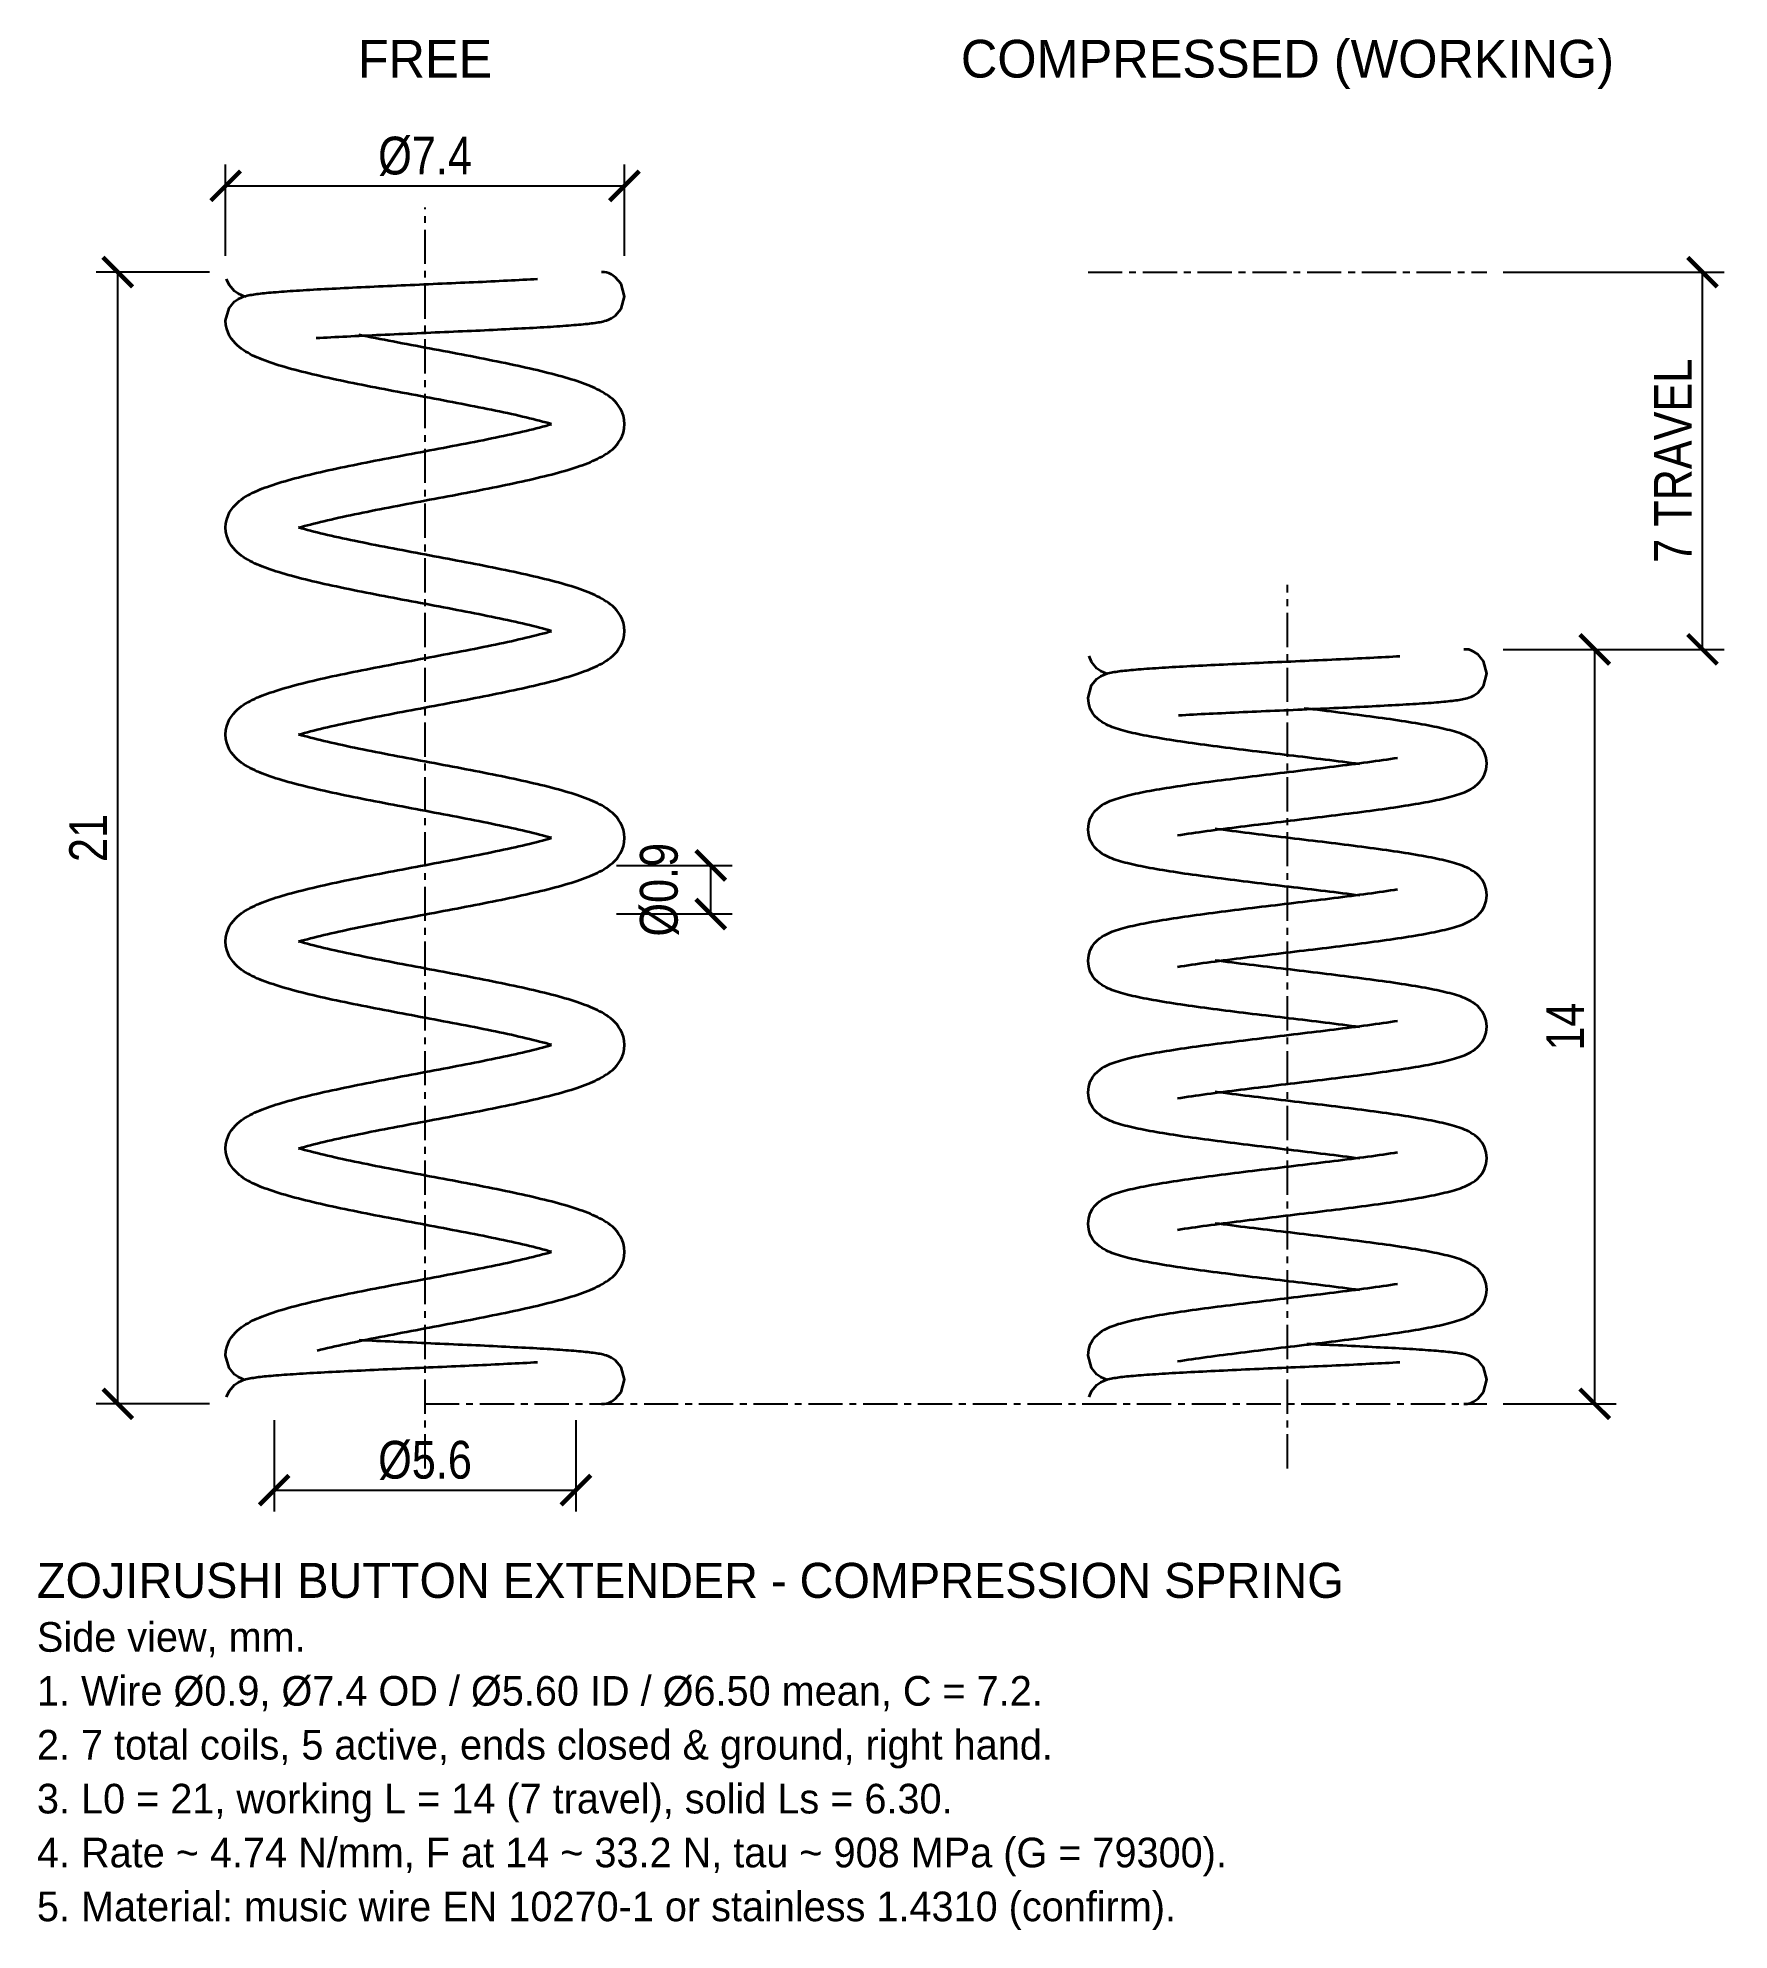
# Model space of a CAD drawing. Header units: millimetres. Extents: x -7.2 to 24.2, y -9.8 to 25.3.
import ezdxf
from ezdxf.enums import TextEntityAlignment as Align

# ---------------------------------------------------------------- set-up
doc = ezdxf.new("R2010")
doc.units = ezdxf.units.MM
doc.header["$LTSCALE"] = 0.2
doc.linetypes.add('CENTER', pattern=[5.08, 3.175, -0.635, 0.635, -0.635])
for name, color, linetype in [('CENTER', 1, 'CENTER'), ('DIM', 5, 'CONTINUOUS'), ('TEXT', 7, 'CONTINUOUS')]:
    doc.layers.add(name, color=color, linetype=linetype)
doc.layers.add('OUTLINE', color=7, linetype='CONTINUOUS', lineweight=35)
doc.styles.add('OpenSansCondensed-Light', font='OpenSansCondensed-Light.ttf')
doc.dimstyles.new('SPRING', dxfattribs={"dimtxt": 0.7, "dimasz": 0.55, "dimexe": 0.4, "dimexo": 0.3, "dimgap": 0.2, "dimtad": 1, "dimdsep": 46, "dimtxsty": 'OpenSansCondensed-Light', "dimblk": 'ARCHTICK', "dimcen": 2.5, "dimclrd": 5, "dimclre": 5, "dimclrt": 5, "dimazin": 3, "dimtfac": 0.5, "dimtmove": 2, "dimatfit": 3})

msp = doc.modelspace()

# ---------------------------------------------------------------- texts
at = {"layer": 'TEXT'}
for s, p in [('FREE', (0, 24.4)), ('COMPRESSED (WORKING)', (16, 24.4))]:
    msp.add_text(s, height=0.7, dxfattribs=at).set_placement(p, align=Align.BOTTOM_CENTER)
for s, height, p in [('ZOJIRUSHI BUTTON EXTENDER - COMPRESSION SPRING', 0.65, (-7.2, -3.6)), ('Side view, mm.', 0.55, (-7.2, -4.6)), ('1. Wire %%c0.9, %%c7.4 OD / %%c5.60 ID / %%c6.50 mean, C = 7.2.', 0.55, (-7.2, -5.6)), ('2. 7 total coils, 5 active, ends closed & ground, right hand.', 0.55, (-7.2, -6.6)), ('3. L0 = 21, working L = 14 (7 travel), solid Ls = 6.30.', 0.55, (-7.2, -7.6)), ('4. Rate ~ 4.74 N/mm, F at 14 ~ 33.2 N, tau ~ 908 MPa (G = 79300).', 0.55, (-7.2, -8.6)), ('5. Material: music wire EN 10270-1 or stainless 1.4310 (confirm).', 0.55, (-7.2, -9.6))]:
    msp.add_text(s, height=height, dxfattribs=at).set_placement(p)

# ---------------------------------------------------------------- blocks, each defined once
blk = doc.blocks.new('_ARCHTICK')
at = {"color": 0, "linetype": 'BYBLOCK', "const_width": 0.15}
blk.add_lwpolyline([(-0.5, -0.5), (0.5, 0.5)], dxfattribs=at)

# ---------------------------------------------------------------- dimensions: what is measured, and where the dimension line sits
at = {"layer": 'DIM'}
for base, p1, p2 in [((-3.7, 22.6), (-3.7, 21), (3.7, 21)), ((-2.8, -1.6), (-2.8, 0), (2.8, 0))]:
    msp.add_linear_dim(base=base, p1=p1, p2=p2, text='%%c<>', dimstyle='SPRING', dxfattribs=at).render()
for base, p1, p2 in [((-5.7, 0), (-3.7, 0), (-3.7, 21)), ((21.7, 0), (19.7, 0), (19.7, 14))]:
    msp.add_linear_dim(base=base, p1=p1, p2=p2, angle=90, dimstyle='SPRING', dxfattribs=at).render()
for base, p1, p2, text in [((23.7, 14), (19.7, 14), (19.7, 21), '<> TRAVEL'), ((5.3, 9.09), (3.25, 9.09), (3.25, 9.99), '%%c<>')]:
    msp.add_linear_dim(base=base, p1=p1, p2=p2, angle=90, text=text, dimstyle='SPRING', dxfattribs=at).render()

# ---------------------------------------------------------------- linework, layer by layer
at = {"layer": 'CENTER'}
for p, q in [((0, -1.2), (0, 22.2)), ((16, -1.2), (16, 15.2))]:
    msp.add_line(p, q, dxfattribs=at)
at = {"layer": 'CENTER', "color": 8}
for p, q in [((12.3, 21), (19.7, 21)), ((0, 0), (19.7, 0))]:
    msp.add_line(p, q, dxfattribs=at)
at = {"layer": 'OUTLINE'}
for points in [[(2.346, 18.18), (2.293, 18.195), (2.239, 18.21), (2.182, 18.225), (2.124, 18.24), (2.064, 18.256), (2.003, 18.271), (1.939, 18.287), (1.875, 18.302), (1.808, 18.318), (1.741, 18.333), (1.672, 18.349), (1.601, 18.365), (1.53, 18.38), (1.457, 18.396), (1.383, 18.412), (1.307, 18.427), (1.231, 18.443), (1.154, 18.459), (1.076, 18.475), (0.997, 18.491), (0.917, 18.507), (0.836, 18.522), (0.755, 18.538), (0.673, 18.554), (0.591, 18.57), (0.508, 18.586), (0.424, 18.602), (0.34, 18.618), (0.256, 18.634), (0.172, 18.65), (0.087, 18.666), (0.002, 18.682), (-0.083, 18.698), (-0.168, 18.714), (-0.253, 18.73), (-0.338, 18.746), (-0.423, 18.762), (-0.508, 18.778), (-0.593, 18.794), (-0.677, 18.81), (-0.761, 18.826), (-0.844, 18.842), (-0.927, 18.858), (-1.01, 18.874), (-1.092, 18.891), (-1.173, 18.907), (-1.254, 18.923), (-1.333, 18.939), (-1.413, 18.955), (-1.491, 18.971), (-1.568, 18.988), (-1.645, 19.004), (-1.72, 19.02), (-1.795, 19.037), (-1.869, 19.053), (-1.941, 19.069), (-2.012, 19.086), (-2.082, 19.102), (-2.151, 19.119), (-2.219, 19.135), (-2.285, 19.152), (-2.35, 19.168), (-2.414, 19.185), (-2.476, 19.202), (-2.537, 19.219), (-2.596, 19.236), (-2.655, 19.253), (-2.711, 19.27), (-2.766, 19.287), (-2.82, 19.305), (-2.873, 19.323), (-2.923, 19.341), (-2.973, 19.359), (-3.021, 19.377), (-3.068, 19.396), (-3.114, 19.416), (-3.158, 19.436), (-3.201, 19.456), (-3.243, 19.478), (-3.284, 19.5), (-3.325, 19.524), (-3.365, 19.549), (-3.404, 19.576), (-3.443, 19.606), (-3.481, 19.638), (-3.519, 19.675), (-3.556, 19.716), (-3.592, 19.763), (-3.626, 19.817), (-3.655, 19.879), (-3.679, 19.947), (-3.695, 20.022), (-3.7, 20.1), (-3.636, 20.334), (-3.535, 20.452), (-3.46, 20.504), (-3.407, 20.53), (-3.366, 20.545), (-3.332, 20.556), (-3.301, 20.564), (-3.272, 20.57), (-3.244, 20.576), (-3.215, 20.581), (-3.185, 20.586), (-3.154, 20.59), (-3.122, 20.595), (-3.089, 20.599), (-3.054, 20.603), (-3.018, 20.607), (-2.979, 20.611), (-2.939, 20.615), (-2.898, 20.619), (-2.854, 20.623), (-2.809, 20.627), (-2.762, 20.631), (-2.713, 20.635), (-2.663, 20.639), (-2.611, 20.643), (-2.557, 20.646), (-2.502, 20.65), (-2.445, 20.654), (-2.386, 20.658), (-2.326, 20.662), (-2.264, 20.665), (-2.201, 20.669), (-2.137, 20.673), (-2.071, 20.677), (-2.003, 20.681), (-1.935, 20.684), (-1.865, 20.688), (-1.794, 20.692), (-1.721, 20.696), (-1.648, 20.699), (-1.573, 20.703), (-1.498, 20.707), (-1.421, 20.711), (-1.344, 20.714), (-1.265, 20.718), (-1.186, 20.722), (-1.106, 20.726), (-1.025, 20.73), (-0.944, 20.733), (-0.862, 20.737), (-0.779, 20.741), (-0.696, 20.745), (-0.612, 20.748), (-0.528, 20.752), (-0.444, 20.756), (-0.36, 20.76), (-0.275, 20.763), (-0.19, 20.767), (-0.105, 20.771), (-0.02, 20.775), (0.065, 20.778), (0.15, 20.782), (0.235, 20.786), (0.32, 20.79), (0.404, 20.793), (0.488, 20.797), (0.572, 20.801), (0.655, 20.805), (0.738, 20.808), (0.821, 20.812), (0.902, 20.816), (0.983, 20.82), (1.064, 20.823), (1.143, 20.827), (1.222, 20.831), (1.3, 20.834), (1.377, 20.838), (1.453, 20.842), (1.528, 20.846), (1.602, 20.849), (1.675, 20.853), (1.746, 20.857), (1.817, 20.861), (1.886, 20.864), (1.954, 20.868), (2.02, 20.872), (2.085, 20.875)], [(-3.332, 20.544), (-3.366, 20.555), (-3.407, 20.57), (-3.46, 20.596), (-3.535, 20.648), (-3.636, 20.766), (-3.681, 20.872)], [(-2.02, 19.778), (-1.954, 19.782), (-1.886, 19.786), (-1.817, 19.789), (-1.746, 19.793), (-1.675, 19.797), (-1.602, 19.801), (-1.528, 19.804), (-1.453, 19.808), (-1.377, 19.812), (-1.3, 19.816), (-1.222, 19.819), (-1.143, 19.823), (-1.064, 19.827), (-0.983, 19.83), (-0.902, 19.834), (-0.821, 19.838), (-0.738, 19.842), (-0.655, 19.845), (-0.572, 19.849), (-0.488, 19.853), (-0.404, 19.857), (-0.32, 19.86), (-0.235, 19.864), (-0.15, 19.868), (-0.065, 19.872), (0.02, 19.875), (0.105, 19.879), (0.19, 19.883), (0.275, 19.887), (0.36, 19.89), (0.444, 19.894), (0.528, 19.898), (0.612, 19.902), (0.696, 19.905), (0.779, 19.909), (0.862, 19.913), (0.944, 19.917), (1.025, 19.92), (1.106, 19.924), (1.186, 19.928), (1.265, 19.932), (1.344, 19.936), (1.421, 19.939), (1.498, 19.943), (1.573, 19.947), (1.648, 19.951), (1.721, 19.954), (1.794, 19.958), (1.865, 19.962), (1.935, 19.966), (2.003, 19.969), (2.071, 19.973), (2.137, 19.977), (2.201, 19.981), (2.264, 19.985), (2.326, 19.988), (2.386, 19.992), (2.445, 19.996), (2.502, 20), (2.557, 20.004), (2.611, 20.007), (2.663, 20.011), (2.713, 20.015), (2.762, 20.019), (2.809, 20.023), (2.854, 20.027), (2.898, 20.031), (2.939, 20.035), (2.979, 20.039), (3.018, 20.043), (3.054, 20.047), (3.089, 20.051), (3.122, 20.055), (3.154, 20.06), (3.185, 20.064), (3.215, 20.069), (3.244, 20.074), (3.272, 20.08), (3.301, 20.086), (3.332, 20.094), (3.366, 20.105), (3.407, 20.12), (3.46, 20.146), (3.535, 20.198), (3.636, 20.316), (3.7, 20.55), (3.636, 20.784), (3.535, 20.902), (3.46, 20.954), (3.407, 20.98), (3.366, 20.995), (3.332, 21), (3.301, 21), (3.272, 21)], [(-2.346, 16.26), (-2.293, 16.275), (-2.239, 16.29), (-2.182, 16.305), (-2.124, 16.32), (-2.064, 16.336), (-2.003, 16.351), (-1.939, 16.367), (-1.875, 16.382), (-1.808, 16.398), (-1.741, 16.413), (-1.672, 16.429), (-1.601, 16.445), (-1.53, 16.46), (-1.457, 16.476), (-1.383, 16.492), (-1.307, 16.507), (-1.231, 16.523), (-1.154, 16.539), (-1.076, 16.555), (-0.997, 16.571), (-0.917, 16.587), (-0.836, 16.602), (-0.755, 16.618), (-0.673, 16.634), (-0.591, 16.65), (-0.508, 16.666), (-0.424, 16.682), (-0.34, 16.698), (-0.256, 16.714), (-0.172, 16.73), (-0.087, 16.746), (-0.002, 16.762), (0.083, 16.778), (0.168, 16.794), (0.253, 16.81), (0.338, 16.826), (0.423, 16.842), (0.508, 16.858), (0.593, 16.874), (0.677, 16.89), (0.761, 16.906), (0.844, 16.922), (0.927, 16.938), (1.01, 16.954), (1.092, 16.971), (1.173, 16.987), (1.254, 17.003), (1.333, 17.019), (1.413, 17.035), (1.491, 17.051), (1.568, 17.068), (1.645, 17.084), (1.72, 17.1), (1.795, 17.117), (1.869, 17.133), (1.941, 17.149), (2.012, 17.166), (2.082, 17.182), (2.151, 17.199), (2.219, 17.215), (2.285, 17.232), (2.35, 17.248), (2.414, 17.265), (2.476, 17.282), (2.537, 17.299), (2.596, 17.316), (2.655, 17.333), (2.711, 17.35), (2.766, 17.367), (2.82, 17.385), (2.873, 17.403), (2.923, 17.421), (2.973, 17.439), (3.021, 17.457), (3.068, 17.476), (3.114, 17.496), (3.158, 17.516), (3.201, 17.536), (3.243, 17.558), (3.284, 17.58), (3.325, 17.604), (3.365, 17.629), (3.404, 17.656), (3.443, 17.686), (3.481, 17.718), (3.519, 17.755), (3.556, 17.796), (3.592, 17.843), (3.626, 17.897), (3.655, 17.959), (3.679, 18.027), (3.695, 18.102), (3.7, 18.18), (3.695, 18.258), (3.679, 18.333), (3.655, 18.401), (3.626, 18.463), (3.592, 18.517), (3.556, 18.564), (3.519, 18.605), (3.481, 18.642), (3.443, 18.674), (3.404, 18.704), (3.365, 18.731), (3.325, 18.756), (3.284, 18.78), (3.243, 18.802), (3.201, 18.824), (3.158, 18.844), (3.114, 18.864), (3.068, 18.884), (3.021, 18.903), (2.973, 18.921), (2.923, 18.939), (2.873, 18.957), (2.82, 18.975), (2.766, 18.993), (2.711, 19.01), (2.655, 19.027), (2.596, 19.044), (2.537, 19.061), (2.476, 19.078), (2.414, 19.095), (2.35, 19.112), (2.285, 19.128), (2.219, 19.145), (2.151, 19.161), (2.082, 19.178), (2.012, 19.194), (1.941, 19.211), (1.869, 19.227), (1.795, 19.243), (1.72, 19.26), (1.645, 19.276), (1.568, 19.292), (1.491, 19.309), (1.413, 19.325), (1.333, 19.341), (1.254, 19.357), (1.173, 19.373), (1.092, 19.389), (1.01, 19.406), (0.927, 19.422), (0.844, 19.438), (0.761, 19.454), (0.677, 19.47), (0.593, 19.486), (0.508, 19.502), (0.423, 19.518), (0.338, 19.534), (0.253, 19.55), (0.168, 19.566), (0.083, 19.582), (-0.002, 19.598), (-0.087, 19.614), (-0.172, 19.63), (-0.256, 19.646), (-0.34, 19.662), (-0.424, 19.678), (-0.508, 19.694), (-0.591, 19.71), (-0.673, 19.726), (-0.755, 19.742), (-0.836, 19.758), (-0.917, 19.773), (-0.997, 19.789), (-1.076, 19.805), (-1.154, 19.821), (-1.231, 19.837)], [(2.346, 14.34), (2.293, 14.355), (2.239, 14.37), (2.182, 14.385), (2.124, 14.4), (2.064, 14.416), (2.003, 14.431), (1.939, 14.447), (1.875, 14.462), (1.808, 14.478), (1.741, 14.493), (1.672, 14.509), (1.601, 14.525), (1.53, 14.54), (1.457, 14.556), (1.383, 14.572), (1.307, 14.587), (1.231, 14.603), (1.154, 14.619), (1.076, 14.635), (0.997, 14.651), (0.917, 14.667), (0.836, 14.682), (0.755, 14.698), (0.673, 14.714), (0.591, 14.73), (0.508, 14.746), (0.424, 14.762), (0.34, 14.778), (0.256, 14.794), (0.172, 14.81), (0.087, 14.826), (0.002, 14.842), (-0.083, 14.858), (-0.168, 14.874), (-0.253, 14.89), (-0.338, 14.906), (-0.423, 14.922), (-0.508, 14.938), (-0.593, 14.954), (-0.677, 14.97), (-0.761, 14.986), (-0.844, 15.002), (-0.927, 15.018), (-1.01, 15.034), (-1.092, 15.051), (-1.173, 15.067), (-1.254, 15.083), (-1.333, 15.099), (-1.413, 15.115), (-1.491, 15.131), (-1.568, 15.148), (-1.645, 15.164), (-1.72, 15.18), (-1.795, 15.197), (-1.869, 15.213), (-1.941, 15.229), (-2.012, 15.246), (-2.082, 15.262), (-2.151, 15.279), (-2.219, 15.295), (-2.285, 15.312), (-2.35, 15.328), (-2.414, 15.345), (-2.476, 15.362), (-2.537, 15.379), (-2.596, 15.396), (-2.655, 15.413), (-2.711, 15.43), (-2.766, 15.447), (-2.82, 15.465), (-2.873, 15.483), (-2.923, 15.501), (-2.973, 15.519), (-3.021, 15.537), (-3.068, 15.556), (-3.114, 15.576), (-3.158, 15.596), (-3.201, 15.616), (-3.243, 15.638), (-3.284, 15.66), (-3.325, 15.684), (-3.365, 15.709), (-3.404, 15.736), (-3.443, 15.766), (-3.481, 15.798), (-3.519, 15.835), (-3.556, 15.876), (-3.592, 15.923), (-3.626, 15.977), (-3.655, 16.039), (-3.679, 16.107), (-3.695, 16.182), (-3.7, 16.26), (-3.695, 16.338), (-3.679, 16.413), (-3.655, 16.481), (-3.626, 16.543), (-3.592, 16.597), (-3.556, 16.644), (-3.519, 16.685), (-3.481, 16.722), (-3.443, 16.754), (-3.404, 16.784), (-3.365, 16.811), (-3.325, 16.836), (-3.284, 16.86), (-3.243, 16.882), (-3.201, 16.904), (-3.158, 16.924), (-3.114, 16.944), (-3.068, 16.964), (-3.021, 16.983), (-2.973, 17.001), (-2.923, 17.019), (-2.873, 17.037), (-2.82, 17.055), (-2.766, 17.073), (-2.711, 17.09), (-2.655, 17.107), (-2.596, 17.124), (-2.537, 17.141), (-2.476, 17.158), (-2.414, 17.175), (-2.35, 17.192), (-2.285, 17.208), (-2.219, 17.225), (-2.151, 17.241), (-2.082, 17.258), (-2.012, 17.274), (-1.941, 17.291), (-1.869, 17.307), (-1.795, 17.323), (-1.72, 17.34), (-1.645, 17.356), (-1.568, 17.372), (-1.491, 17.389), (-1.413, 17.405), (-1.333, 17.421), (-1.254, 17.437), (-1.173, 17.453), (-1.092, 17.469), (-1.01, 17.486), (-0.927, 17.502), (-0.844, 17.518), (-0.761, 17.534), (-0.677, 17.55), (-0.593, 17.566), (-0.508, 17.582), (-0.423, 17.598), (-0.338, 17.614), (-0.253, 17.63), (-0.168, 17.646), (-0.083, 17.662), (0.002, 17.678), (0.087, 17.694), (0.172, 17.71), (0.256, 17.726), (0.34, 17.742), (0.424, 17.758), (0.508, 17.774), (0.591, 17.79), (0.673, 17.806), (0.755, 17.822), (0.836, 17.838), (0.917, 17.853), (0.997, 17.869), (1.076, 17.885), (1.154, 17.901), (1.231, 17.917), (1.307, 17.933), (1.383, 17.948), (1.457, 17.964), (1.53, 17.98), (1.601, 17.995), (1.672, 18.011), (1.741, 18.027), (1.808, 18.042), (1.875, 18.058), (1.939, 18.073), (2.003, 18.089), (2.064, 18.104), (2.124, 18.12), (2.182, 18.135), (2.239, 18.15), (2.293, 18.165), (2.346, 18.18)], [(-2.346, 12.42), (-2.293, 12.435), (-2.239, 12.45), (-2.182, 12.465), (-2.124, 12.48), (-2.064, 12.496), (-2.003, 12.511), (-1.939, 12.527), (-1.875, 12.542), (-1.808, 12.558), (-1.741, 12.573), (-1.672, 12.589), (-1.601, 12.605), (-1.53, 12.62), (-1.457, 12.636), (-1.383, 12.652), (-1.307, 12.667), (-1.231, 12.683), (-1.154, 12.699), (-1.076, 12.715), (-0.997, 12.731), (-0.917, 12.747), (-0.836, 12.762), (-0.755, 12.778), (-0.673, 12.794), (-0.591, 12.81), (-0.508, 12.826), (-0.424, 12.842), (-0.34, 12.858), (-0.256, 12.874), (-0.172, 12.89), (-0.087, 12.906), (-0.002, 12.922), (0.083, 12.938), (0.168, 12.954), (0.253, 12.97), (0.338, 12.986), (0.423, 13.002), (0.508, 13.018), (0.593, 13.034), (0.677, 13.05), (0.761, 13.066), (0.844, 13.082), (0.927, 13.098), (1.01, 13.114), (1.092, 13.131), (1.173, 13.147), (1.254, 13.163), (1.333, 13.179), (1.413, 13.195), (1.491, 13.211), (1.568, 13.228), (1.645, 13.244), (1.72, 13.26), (1.795, 13.277), (1.869, 13.293), (1.941, 13.309), (2.012, 13.326), (2.082, 13.342), (2.151, 13.359), (2.219, 13.375), (2.285, 13.392), (2.35, 13.408), (2.414, 13.425), (2.476, 13.442), (2.537, 13.459), (2.596, 13.476), (2.655, 13.493), (2.711, 13.51), (2.766, 13.527), (2.82, 13.545), (2.873, 13.563), (2.923, 13.581), (2.973, 13.599), (3.021, 13.617), (3.068, 13.636), (3.114, 13.656), (3.158, 13.676), (3.201, 13.696), (3.243, 13.718), (3.284, 13.74), (3.325, 13.764), (3.365, 13.789), (3.404, 13.816), (3.443, 13.846), (3.481, 13.878), (3.519, 13.915), (3.556, 13.956), (3.592, 14.003), (3.626, 14.057), (3.655, 14.119), (3.679, 14.187), (3.695, 14.262), (3.7, 14.34), (3.695, 14.418), (3.679, 14.493), (3.655, 14.561), (3.626, 14.623), (3.592, 14.677), (3.556, 14.724), (3.519, 14.765), (3.481, 14.802), (3.443, 14.834), (3.404, 14.864), (3.365, 14.891), (3.325, 14.916), (3.284, 14.94), (3.243, 14.962), (3.201, 14.984), (3.158, 15.004), (3.114, 15.024), (3.068, 15.044), (3.021, 15.063), (2.973, 15.081), (2.923, 15.099), (2.873, 15.117), (2.82, 15.135), (2.766, 15.153), (2.711, 15.17), (2.655, 15.187), (2.596, 15.204), (2.537, 15.221), (2.476, 15.238), (2.414, 15.255), (2.35, 15.272), (2.285, 15.288), (2.219, 15.305), (2.151, 15.321), (2.082, 15.338), (2.012, 15.354), (1.941, 15.371), (1.869, 15.387), (1.795, 15.403), (1.72, 15.42), (1.645, 15.436), (1.568, 15.452), (1.491, 15.469), (1.413, 15.485), (1.333, 15.501), (1.254, 15.517), (1.173, 15.533), (1.092, 15.549), (1.01, 15.566), (0.927, 15.582), (0.844, 15.598), (0.761, 15.614), (0.677, 15.63), (0.593, 15.646), (0.508, 15.662), (0.423, 15.678), (0.338, 15.694), (0.253, 15.71), (0.168, 15.726), (0.083, 15.742), (-0.002, 15.758), (-0.087, 15.774), (-0.172, 15.79), (-0.256, 15.806), (-0.34, 15.822), (-0.424, 15.838), (-0.508, 15.854), (-0.591, 15.87), (-0.673, 15.886), (-0.755, 15.902), (-0.836, 15.918), (-0.917, 15.933), (-0.997, 15.949), (-1.076, 15.965), (-1.154, 15.981), (-1.231, 15.997), (-1.307, 16.013), (-1.383, 16.028), (-1.457, 16.044), (-1.53, 16.06), (-1.601, 16.075), (-1.672, 16.091), (-1.741, 16.107), (-1.808, 16.122), (-1.875, 16.138), (-1.939, 16.153), (-2.003, 16.169), (-2.064, 16.184), (-2.124, 16.2), (-2.182, 16.215), (-2.239, 16.23), (-2.293, 16.245), (-2.346, 16.26)], [(2.346, 10.5), (2.293, 10.515), (2.239, 10.53), (2.182, 10.545), (2.124, 10.56), (2.064, 10.576), (2.003, 10.591), (1.939, 10.607), (1.875, 10.622), (1.808, 10.638), (1.741, 10.653), (1.672, 10.669), (1.601, 10.685), (1.53, 10.7), (1.457, 10.716), (1.383, 10.732), (1.307, 10.747), (1.231, 10.763), (1.154, 10.779), (1.076, 10.795), (0.997, 10.811), (0.917, 10.827), (0.836, 10.842), (0.755, 10.858), (0.673, 10.874), (0.591, 10.89), (0.508, 10.906), (0.424, 10.922), (0.34, 10.938), (0.256, 10.954), (0.172, 10.97), (0.087, 10.986), (0.002, 11.002), (-0.083, 11.018), (-0.168, 11.034), (-0.253, 11.05), (-0.338, 11.066), (-0.423, 11.082), (-0.508, 11.098), (-0.593, 11.114), (-0.677, 11.13), (-0.761, 11.146), (-0.844, 11.162), (-0.927, 11.178), (-1.01, 11.194), (-1.092, 11.211), (-1.173, 11.227), (-1.254, 11.243), (-1.333, 11.259), (-1.413, 11.275), (-1.491, 11.291), (-1.568, 11.308), (-1.645, 11.324), (-1.72, 11.34), (-1.795, 11.357), (-1.869, 11.373), (-1.941, 11.389), (-2.012, 11.406), (-2.082, 11.422), (-2.151, 11.439), (-2.219, 11.455), (-2.285, 11.472), (-2.35, 11.488), (-2.414, 11.505), (-2.476, 11.522), (-2.537, 11.539), (-2.596, 11.556), (-2.655, 11.573), (-2.711, 11.59), (-2.766, 11.607), (-2.82, 11.625), (-2.873, 11.643), (-2.923, 11.661), (-2.973, 11.679), (-3.021, 11.697), (-3.068, 11.716), (-3.114, 11.736), (-3.158, 11.756), (-3.201, 11.776), (-3.243, 11.798), (-3.284, 11.82), (-3.325, 11.844), (-3.365, 11.869), (-3.404, 11.896), (-3.443, 11.926), (-3.481, 11.958), (-3.519, 11.995), (-3.556, 12.036), (-3.592, 12.083), (-3.626, 12.137), (-3.655, 12.199), (-3.679, 12.267), (-3.695, 12.342), (-3.7, 12.42), (-3.695, 12.498), (-3.679, 12.573), (-3.655, 12.641), (-3.626, 12.703), (-3.592, 12.757), (-3.556, 12.804), (-3.519, 12.845), (-3.481, 12.882), (-3.443, 12.914), (-3.404, 12.944), (-3.365, 12.971), (-3.325, 12.996), (-3.284, 13.02), (-3.243, 13.042), (-3.201, 13.064), (-3.158, 13.084), (-3.114, 13.104), (-3.068, 13.124), (-3.021, 13.143), (-2.973, 13.161), (-2.923, 13.179), (-2.873, 13.197), (-2.82, 13.215), (-2.766, 13.233), (-2.711, 13.25), (-2.655, 13.267), (-2.596, 13.284), (-2.537, 13.301), (-2.476, 13.318), (-2.414, 13.335), (-2.35, 13.352), (-2.285, 13.368), (-2.219, 13.385), (-2.151, 13.401), (-2.082, 13.418), (-2.012, 13.434), (-1.941, 13.451), (-1.869, 13.467), (-1.795, 13.483), (-1.72, 13.5), (-1.645, 13.516), (-1.568, 13.532), (-1.491, 13.549), (-1.413, 13.565), (-1.333, 13.581), (-1.254, 13.597), (-1.173, 13.613), (-1.092, 13.629), (-1.01, 13.646), (-0.927, 13.662), (-0.844, 13.678), (-0.761, 13.694), (-0.677, 13.71), (-0.593, 13.726), (-0.508, 13.742), (-0.423, 13.758), (-0.338, 13.774), (-0.253, 13.79), (-0.168, 13.806), (-0.083, 13.822), (0.002, 13.838), (0.087, 13.854), (0.172, 13.87), (0.256, 13.886), (0.34, 13.902), (0.424, 13.918), (0.508, 13.934), (0.591, 13.95), (0.673, 13.966), (0.755, 13.982), (0.836, 13.998), (0.917, 14.013), (0.997, 14.029), (1.076, 14.045), (1.154, 14.061), (1.231, 14.077), (1.307, 14.093), (1.383, 14.108), (1.457, 14.124), (1.53, 14.14), (1.601, 14.155), (1.672, 14.171), (1.741, 14.187), (1.808, 14.202), (1.875, 14.218), (1.939, 14.233), (2.003, 14.249), (2.064, 14.264), (2.124, 14.28), (2.182, 14.295), (2.239, 14.31), (2.293, 14.325), (2.346, 14.34)], [(17.34, 11.871), (17.264, 11.881), (17.186, 11.891), (17.108, 11.901), (17.028, 11.911), (16.948, 11.922), (16.867, 11.932), (16.786, 11.942), (16.704, 11.952), (16.621, 11.962), (16.538, 11.972), (16.454, 11.982), (16.37, 11.992), (16.286, 12.003), (16.201, 12.013), (16.117, 12.023), (16.032, 12.033), (15.947, 12.043), (15.862, 12.053), (15.776, 12.064), (15.691, 12.074), (15.607, 12.084), (15.522, 12.094), (15.438, 12.104), (15.353, 12.114), (15.27, 12.125), (15.186, 12.135), (15.104, 12.145), (15.021, 12.155), (14.94, 12.166), (14.859, 12.176), (14.778, 12.186), (14.699, 12.196), (14.62, 12.206), (14.542, 12.217), (14.465, 12.227), (14.389, 12.237), (14.313, 12.248), (14.239, 12.258), (14.166, 12.268), (14.095, 12.278), (14.024, 12.289), (13.954, 12.299), (13.886, 12.31), (13.819, 12.32), (13.754, 12.33), (13.69, 12.341), (13.627, 12.351), (13.566, 12.362), (13.506, 12.372), (13.447, 12.383), (13.39, 12.394), (13.335, 12.404), (13.281, 12.415), (13.229, 12.426), (13.178, 12.437), (13.129, 12.448), (13.081, 12.459), (13.035, 12.47), (12.99, 12.482), (12.946, 12.494), (12.904, 12.506), (12.863, 12.518), (12.824, 12.531), (12.785, 12.544), (12.747, 12.558), (12.709, 12.573), (12.672, 12.59), (12.635, 12.608), (12.597, 12.629), (12.558, 12.653), (12.517, 12.681), (12.474, 12.717), (12.429, 12.763), (12.384, 12.823), (12.342, 12.899), (12.312, 12.994), (12.3, 13.1), (12.364, 13.334), (12.465, 13.452), (12.54, 13.504), (12.593, 13.53), (12.634, 13.545), (12.668, 13.556), (12.699, 13.564), (12.728, 13.57), (12.756, 13.576), (12.785, 13.581), (12.815, 13.586), (12.846, 13.59), (12.878, 13.595), (12.911, 13.599), (12.946, 13.603), (12.982, 13.607), (13.021, 13.611), (13.061, 13.615), (13.102, 13.619), (13.146, 13.623), (13.191, 13.627), (13.238, 13.631), (13.287, 13.635), (13.337, 13.639), (13.389, 13.643), (13.443, 13.646), (13.498, 13.65), (13.555, 13.654), (13.614, 13.658), (13.674, 13.662), (13.736, 13.665), (13.799, 13.669), (13.863, 13.673), (13.929, 13.677), (13.997, 13.681), (14.065, 13.684), (14.135, 13.688), (14.206, 13.692), (14.279, 13.696), (14.352, 13.699), (14.427, 13.703), (14.502, 13.707), (14.579, 13.711), (14.656, 13.714), (14.735, 13.718), (14.814, 13.722), (14.894, 13.726), (14.975, 13.73), (15.056, 13.733), (15.138, 13.737), (15.221, 13.741), (15.304, 13.745), (15.388, 13.748), (15.472, 13.752), (15.556, 13.756), (15.64, 13.76), (15.725, 13.763), (15.81, 13.767), (15.895, 13.771), (15.98, 13.775), (16.065, 13.778), (16.15, 13.782), (16.235, 13.786), (16.32, 13.79), (16.404, 13.793), (16.488, 13.797), (16.572, 13.801), (16.655, 13.805), (16.738, 13.808), (16.821, 13.812), (16.902, 13.816), (16.983, 13.82), (17.064, 13.823), (17.143, 13.827), (17.222, 13.831), (17.3, 13.834), (17.377, 13.838), (17.453, 13.842), (17.528, 13.846), (17.602, 13.849), (17.675, 13.853), (17.746, 13.857), (17.817, 13.861), (17.886, 13.864), (17.954, 13.868), (18.02, 13.872), (18.085, 13.875)], [(12.668, 13.544), (12.634, 13.555), (12.593, 13.57), (12.54, 13.596), (12.465, 13.648), (12.364, 13.766), (12.319, 13.872)], [(13.98, 12.778), (14.046, 12.782), (14.114, 12.786), (14.183, 12.789), (14.254, 12.793), (14.325, 12.797), (14.398, 12.801), (14.472, 12.804), (14.547, 12.808), (14.623, 12.812), (14.7, 12.816), (14.778, 12.819), (14.857, 12.823), (14.936, 12.827), (15.017, 12.83), (15.098, 12.834), (15.179, 12.838), (15.262, 12.842), (15.345, 12.845), (15.428, 12.849), (15.512, 12.853), (15.596, 12.857), (15.68, 12.86), (15.765, 12.864), (15.85, 12.868), (15.935, 12.872), (16.02, 12.875), (16.105, 12.879), (16.19, 12.883), (16.275, 12.887), (16.36, 12.89), (16.444, 12.894), (16.528, 12.898), (16.612, 12.902), (16.696, 12.905), (16.779, 12.909), (16.862, 12.913), (16.944, 12.917), (17.025, 12.92), (17.106, 12.924), (17.186, 12.928), (17.265, 12.932), (17.344, 12.936), (17.421, 12.939), (17.498, 12.943), (17.573, 12.947), (17.648, 12.951), (17.721, 12.954), (17.794, 12.958), (17.865, 12.962), (17.935, 12.966), (18.003, 12.969), (18.071, 12.973), (18.137, 12.977), (18.201, 12.981), (18.264, 12.985), (18.326, 12.988), (18.386, 12.992), (18.445, 12.996), (18.502, 13), (18.557, 13.004), (18.611, 13.007), (18.663, 13.011), (18.713, 13.015), (18.762, 13.019), (18.809, 13.023), (18.854, 13.027), (18.898, 13.031), (18.939, 13.035), (18.979, 13.039), (19.018, 13.043), (19.054, 13.047), (19.089, 13.051), (19.122, 13.055), (19.154, 13.06), (19.185, 13.064), (19.215, 13.069), (19.244, 13.074), (19.272, 13.08), (19.301, 13.086), (19.332, 13.094), (19.366, 13.105), (19.407, 13.12), (19.46, 13.146), (19.535, 13.198), (19.636, 13.316), (19.7, 13.55), (19.636, 13.784), (19.535, 13.902), (19.46, 13.954), (19.407, 13.98), (19.366, 13.995), (19.332, 14), (19.301, 14), (19.272, 14)], [(13.959, 10.551), (14.023, 10.561), (14.089, 10.571), (14.155, 10.581), (14.224, 10.591), (14.293, 10.601), (14.364, 10.611), (14.437, 10.621), (14.51, 10.631), (14.584, 10.641), (14.66, 10.651), (14.736, 10.661), (14.814, 10.671), (14.892, 10.681), (14.972, 10.691), (15.052, 10.702), (15.133, 10.712), (15.214, 10.722), (15.296, 10.732), (15.379, 10.742), (15.462, 10.752), (15.546, 10.762), (15.63, 10.772), (15.714, 10.783), (15.799, 10.793), (15.883, 10.803), (15.968, 10.813), (16.053, 10.823), (16.138, 10.833), (16.224, 10.844), (16.309, 10.854), (16.393, 10.864), (16.478, 10.874), (16.562, 10.884), (16.647, 10.894), (16.73, 10.905), (16.814, 10.915), (16.896, 10.925), (16.979, 10.935), (17.06, 10.946), (17.141, 10.956), (17.222, 10.966), (17.301, 10.976), (17.38, 10.986), (17.458, 10.997), (17.535, 11.007), (17.611, 11.017), (17.687, 11.028), (17.761, 11.038), (17.834, 11.048), (17.905, 11.058), (17.976, 11.069), (18.046, 11.079), (18.114, 11.09), (18.181, 11.1), (18.246, 11.11), (18.31, 11.121), (18.373, 11.131), (18.434, 11.142), (18.494, 11.152), (18.553, 11.163), (18.61, 11.174), (18.665, 11.184), (18.719, 11.195), (18.771, 11.206), (18.822, 11.217), (18.871, 11.228), (18.919, 11.239), (18.965, 11.25), (19.01, 11.262), (19.054, 11.274), (19.096, 11.286), (19.137, 11.298), (19.176, 11.311), (19.215, 11.324), (19.253, 11.338), (19.291, 11.353), (19.328, 11.37), (19.365, 11.388), (19.403, 11.409), (19.442, 11.433), (19.483, 11.461), (19.526, 11.497), (19.571, 11.543), (19.616, 11.603), (19.658, 11.679), (19.688, 11.774), (19.7, 11.88), (19.688, 11.986), (19.658, 12.081), (19.616, 12.157), (19.571, 12.217), (19.526, 12.263), (19.483, 12.299), (19.442, 12.327), (19.403, 12.351), (19.365, 12.372), (19.328, 12.39), (19.291, 12.407), (19.253, 12.422), (19.215, 12.436), (19.176, 12.449), (19.137, 12.462), (19.096, 12.474), (19.054, 12.486), (19.01, 12.498), (18.965, 12.51), (18.919, 12.521), (18.871, 12.532), (18.822, 12.543), (18.771, 12.554), (18.719, 12.565), (18.665, 12.576), (18.61, 12.586), (18.553, 12.597), (18.494, 12.608), (18.434, 12.618), (18.373, 12.629), (18.31, 12.639), (18.246, 12.65), (18.181, 12.66), (18.114, 12.67), (18.046, 12.681), (17.976, 12.691), (17.905, 12.702), (17.834, 12.712), (17.761, 12.722), (17.687, 12.732), (17.611, 12.743), (17.535, 12.753), (17.458, 12.763), (17.38, 12.774), (17.301, 12.784), (17.222, 12.794), (17.141, 12.804), (17.06, 12.814), (16.979, 12.825), (16.896, 12.835), (16.814, 12.845), (16.73, 12.855), (16.647, 12.866), (16.562, 12.876), (16.478, 12.886), (16.393, 12.896), (16.309, 12.906)], [(-2.346, 8.58), (-2.293, 8.595), (-2.239, 8.61), (-2.182, 8.625), (-2.124, 8.64), (-2.064, 8.656), (-2.003, 8.671), (-1.939, 8.687), (-1.875, 8.702), (-1.808, 8.718), (-1.741, 8.733), (-1.672, 8.749), (-1.601, 8.765), (-1.53, 8.78), (-1.457, 8.796), (-1.383, 8.812), (-1.307, 8.827), (-1.231, 8.843), (-1.154, 8.859), (-1.076, 8.875), (-0.997, 8.891), (-0.917, 8.907), (-0.836, 8.922), (-0.755, 8.938), (-0.673, 8.954), (-0.591, 8.97), (-0.508, 8.986), (-0.424, 9.002), (-0.34, 9.018), (-0.256, 9.034), (-0.172, 9.05), (-0.087, 9.066), (-0.002, 9.082), (0.083, 9.098), (0.168, 9.114), (0.253, 9.13), (0.338, 9.146), (0.423, 9.162), (0.508, 9.178), (0.593, 9.194), (0.677, 9.21), (0.761, 9.226), (0.844, 9.242), (0.927, 9.258), (1.01, 9.274), (1.092, 9.291), (1.173, 9.307), (1.254, 9.323), (1.333, 9.339), (1.413, 9.355), (1.491, 9.371), (1.568, 9.388), (1.645, 9.404), (1.72, 9.42), (1.795, 9.437), (1.869, 9.453), (1.941, 9.469), (2.012, 9.486), (2.082, 9.502), (2.151, 9.519), (2.219, 9.535), (2.285, 9.552), (2.35, 9.568), (2.414, 9.585), (2.476, 9.602), (2.537, 9.619), (2.596, 9.636), (2.655, 9.653), (2.711, 9.67), (2.766, 9.687), (2.82, 9.705), (2.873, 9.723), (2.923, 9.741), (2.973, 9.759), (3.021, 9.777), (3.068, 9.796), (3.114, 9.816), (3.158, 9.836), (3.201, 9.856), (3.243, 9.878), (3.284, 9.9), (3.325, 9.924), (3.365, 9.949), (3.404, 9.976), (3.443, 10.006), (3.481, 10.038), (3.519, 10.075), (3.556, 10.116), (3.592, 10.163), (3.626, 10.217), (3.655, 10.279), (3.679, 10.347), (3.695, 10.422), (3.7, 10.5), (3.695, 10.578), (3.679, 10.653), (3.655, 10.721), (3.626, 10.783), (3.592, 10.837), (3.556, 10.884), (3.519, 10.925), (3.481, 10.962), (3.443, 10.994), (3.404, 11.024), (3.365, 11.051), (3.325, 11.076), (3.284, 11.1), (3.243, 11.122), (3.201, 11.144), (3.158, 11.164), (3.114, 11.184), (3.068, 11.204), (3.021, 11.223), (2.973, 11.241), (2.923, 11.259), (2.873, 11.277), (2.82, 11.295), (2.766, 11.313), (2.711, 11.33), (2.655, 11.347), (2.596, 11.364), (2.537, 11.381), (2.476, 11.398), (2.414, 11.415), (2.35, 11.432), (2.285, 11.448), (2.219, 11.465), (2.151, 11.481), (2.082, 11.498), (2.012, 11.514), (1.941, 11.531), (1.869, 11.547), (1.795, 11.563), (1.72, 11.58), (1.645, 11.596), (1.568, 11.612), (1.491, 11.629), (1.413, 11.645), (1.333, 11.661), (1.254, 11.677), (1.173, 11.693), (1.092, 11.709), (1.01, 11.726), (0.927, 11.742), (0.844, 11.758), (0.761, 11.774), (0.677, 11.79), (0.593, 11.806), (0.508, 11.822), (0.423, 11.838), (0.338, 11.854), (0.253, 11.87), (0.168, 11.886), (0.083, 11.902), (-0.002, 11.918), (-0.087, 11.934), (-0.172, 11.95), (-0.256, 11.966), (-0.34, 11.982), (-0.424, 11.998), (-0.508, 12.014), (-0.591, 12.03), (-0.673, 12.046), (-0.755, 12.062), (-0.836, 12.078), (-0.917, 12.093), (-0.997, 12.109), (-1.076, 12.125), (-1.154, 12.141), (-1.231, 12.157), (-1.307, 12.173), (-1.383, 12.188), (-1.457, 12.204), (-1.53, 12.22), (-1.601, 12.235), (-1.672, 12.251), (-1.741, 12.267), (-1.808, 12.282), (-1.875, 12.298), (-1.939, 12.313), (-2.003, 12.329), (-2.064, 12.344), (-2.124, 12.36), (-2.182, 12.375), (-2.239, 12.39), (-2.293, 12.405), (-2.346, 12.42)], [(17.34, 9.431), (17.264, 9.441), (17.186, 9.451), (17.108, 9.461), (17.028, 9.471), (16.948, 9.482), (16.867, 9.492), (16.786, 9.502), (16.704, 9.512), (16.621, 9.522), (16.538, 9.532), (16.454, 9.542), (16.37, 9.552), (16.286, 9.563), (16.201, 9.573), (16.117, 9.583), (16.032, 9.593), (15.947, 9.603), (15.862, 9.613), (15.776, 9.624), (15.691, 9.634), (15.607, 9.644), (15.522, 9.654), (15.438, 9.664), (15.353, 9.674), (15.27, 9.685), (15.186, 9.695), (15.104, 9.705), (15.021, 9.715), (14.94, 9.726), (14.859, 9.736), (14.778, 9.746), (14.699, 9.756), (14.62, 9.766), (14.542, 9.777), (14.465, 9.787), (14.389, 9.797), (14.313, 9.808), (14.239, 9.818), (14.166, 9.828), (14.095, 9.838), (14.024, 9.849), (13.954, 9.859), (13.886, 9.87), (13.819, 9.88), (13.754, 9.89), (13.69, 9.901), (13.627, 9.911), (13.566, 9.922), (13.506, 9.932), (13.447, 9.943), (13.39, 9.954), (13.335, 9.964), (13.281, 9.975), (13.229, 9.986), (13.178, 9.997), (13.129, 10.008), (13.081, 10.019), (13.035, 10.03), (12.99, 10.042), (12.946, 10.054), (12.904, 10.066), (12.863, 10.078), (12.824, 10.091), (12.785, 10.104), (12.747, 10.118), (12.709, 10.133), (12.672, 10.15), (12.635, 10.168), (12.597, 10.189), (12.558, 10.213), (12.517, 10.241), (12.474, 10.277), (12.429, 10.323), (12.384, 10.383), (12.342, 10.459), (12.312, 10.554), (12.3, 10.66), (12.312, 10.766), (12.342, 10.861), (12.384, 10.937), (12.429, 10.997), (12.474, 11.043), (12.517, 11.079), (12.558, 11.107), (12.597, 11.131), (12.635, 11.152), (12.672, 11.17), (12.709, 11.187), (12.747, 11.202), (12.785, 11.216), (12.824, 11.229), (12.863, 11.242), (12.904, 11.254), (12.946, 11.266), (12.99, 11.278), (13.035, 11.29), (13.081, 11.301), (13.129, 11.312), (13.178, 11.323), (13.229, 11.334), (13.281, 11.345), (13.335, 11.356), (13.39, 11.366), (13.447, 11.377), (13.506, 11.388), (13.566, 11.398), (13.627, 11.409), (13.69, 11.419), (13.754, 11.43), (13.819, 11.44), (13.886, 11.45), (13.954, 11.461), (14.024, 11.471), (14.095, 11.482), (14.166, 11.492), (14.239, 11.502), (14.313, 11.512), (14.389, 11.523), (14.465, 11.533), (14.542, 11.543), (14.62, 11.554), (14.699, 11.564), (14.778, 11.574), (14.859, 11.584), (14.94, 11.594), (15.021, 11.605), (15.104, 11.615), (15.186, 11.625), (15.27, 11.635), (15.353, 11.646), (15.438, 11.656), (15.522, 11.666), (15.607, 11.676), (15.691, 11.686), (15.776, 11.696), (15.862, 11.707), (15.947, 11.717), (16.032, 11.727), (16.117, 11.737), (16.201, 11.747), (16.286, 11.757), (16.37, 11.768), (16.454, 11.778), (16.538, 11.788), (16.621, 11.798), (16.704, 11.808), (16.786, 11.818), (16.867, 11.828), (16.948, 11.838), (17.028, 11.849), (17.108, 11.859), (17.186, 11.869), (17.264, 11.879), (17.34, 11.889), (17.416, 11.899), (17.49, 11.909), (17.563, 11.919), (17.636, 11.929), (17.707, 11.939), (17.776, 11.949), (17.845, 11.959), (17.911, 11.969), (17.977, 11.979), (18.041, 11.989)], [(13.959, 8.111), (14.023, 8.121), (14.089, 8.131), (14.155, 8.141), (14.224, 8.151), (14.293, 8.161), (14.364, 8.171), (14.437, 8.181), (14.51, 8.191), (14.584, 8.201), (14.66, 8.211), (14.736, 8.221), (14.814, 8.231), (14.892, 8.241), (14.972, 8.251), (15.052, 8.262), (15.133, 8.272), (15.214, 8.282), (15.296, 8.292), (15.379, 8.302), (15.462, 8.312), (15.546, 8.322), (15.63, 8.332), (15.714, 8.343), (15.799, 8.353), (15.883, 8.363), (15.968, 8.373), (16.053, 8.383), (16.138, 8.393), (16.224, 8.404), (16.309, 8.414), (16.393, 8.424), (16.478, 8.434), (16.562, 8.444), (16.647, 8.454), (16.73, 8.465), (16.814, 8.475), (16.896, 8.485), (16.979, 8.495), (17.06, 8.506), (17.141, 8.516), (17.222, 8.526), (17.301, 8.536), (17.38, 8.546), (17.458, 8.557), (17.535, 8.567), (17.611, 8.577), (17.687, 8.588), (17.761, 8.598), (17.834, 8.608), (17.905, 8.618), (17.976, 8.629), (18.046, 8.639), (18.114, 8.65), (18.181, 8.66), (18.246, 8.67), (18.31, 8.681), (18.373, 8.691), (18.434, 8.702), (18.494, 8.712), (18.553, 8.723), (18.61, 8.734), (18.665, 8.744), (18.719, 8.755), (18.771, 8.766), (18.822, 8.777), (18.871, 8.788), (18.919, 8.799), (18.965, 8.81), (19.01, 8.822), (19.054, 8.834), (19.096, 8.846), (19.137, 8.858), (19.176, 8.871), (19.215, 8.884), (19.253, 8.898), (19.291, 8.913), (19.328, 8.93), (19.365, 8.948), (19.403, 8.969), (19.442, 8.993), (19.483, 9.021), (19.526, 9.057), (19.571, 9.103), (19.616, 9.163), (19.658, 9.239), (19.688, 9.334), (19.7, 9.44), (19.688, 9.546), (19.658, 9.641), (19.616, 9.717), (19.571, 9.777), (19.526, 9.823), (19.483, 9.859), (19.442, 9.887), (19.403, 9.911), (19.365, 9.932), (19.328, 9.95), (19.291, 9.967), (19.253, 9.982), (19.215, 9.996), (19.176, 10.009), (19.137, 10.022), (19.096, 10.034), (19.054, 10.046), (19.01, 10.058), (18.965, 10.07), (18.919, 10.081), (18.871, 10.092), (18.822, 10.103), (18.771, 10.114), (18.719, 10.125), (18.665, 10.136), (18.61, 10.146), (18.553, 10.157), (18.494, 10.168), (18.434, 10.178), (18.373, 10.189), (18.31, 10.199), (18.246, 10.21), (18.181, 10.22), (18.114, 10.23), (18.046, 10.241), (17.976, 10.251), (17.905, 10.262), (17.834, 10.272), (17.761, 10.282), (17.687, 10.292), (17.611, 10.303), (17.535, 10.313), (17.458, 10.323), (17.38, 10.334), (17.301, 10.344), (17.222, 10.354), (17.141, 10.364), (17.06, 10.374), (16.979, 10.385), (16.896, 10.395), (16.814, 10.405), (16.73, 10.415), (16.647, 10.426), (16.562, 10.436), (16.478, 10.446), (16.393, 10.456), (16.309, 10.466), (16.224, 10.476), (16.138, 10.487), (16.053, 10.497), (15.968, 10.507), (15.883, 10.517), (15.799, 10.527), (15.714, 10.537), (15.63, 10.548), (15.546, 10.558), (15.462, 10.568), (15.379, 10.578), (15.296, 10.588), (15.214, 10.598), (15.133, 10.608), (15.052, 10.618), (14.972, 10.629), (14.892, 10.639), (14.814, 10.649), (14.736, 10.659), (14.66, 10.669)], [(2.346, 6.66), (2.293, 6.675), (2.239, 6.69), (2.182, 6.705), (2.124, 6.72), (2.064, 6.736), (2.003, 6.751), (1.939, 6.767), (1.875, 6.782), (1.808, 6.798), (1.741, 6.813), (1.672, 6.829), (1.601, 6.845), (1.53, 6.86), (1.457, 6.876), (1.383, 6.892), (1.307, 6.907), (1.231, 6.923), (1.154, 6.939), (1.076, 6.955), (0.997, 6.971), (0.917, 6.987), (0.836, 7.002), (0.755, 7.018), (0.673, 7.034), (0.591, 7.05), (0.508, 7.066), (0.424, 7.082), (0.34, 7.098), (0.256, 7.114), (0.172, 7.13), (0.087, 7.146), (0.002, 7.162), (-0.083, 7.178), (-0.168, 7.194), (-0.253, 7.21), (-0.338, 7.226), (-0.423, 7.242), (-0.508, 7.258), (-0.593, 7.274), (-0.677, 7.29), (-0.761, 7.306), (-0.844, 7.322), (-0.927, 7.338), (-1.01, 7.354), (-1.092, 7.371), (-1.173, 7.387), (-1.254, 7.403), (-1.333, 7.419), (-1.413, 7.435), (-1.491, 7.451), (-1.568, 7.468), (-1.645, 7.484), (-1.72, 7.5), (-1.795, 7.517), (-1.869, 7.533), (-1.941, 7.549), (-2.012, 7.566), (-2.082, 7.582), (-2.151, 7.599), (-2.219, 7.615), (-2.285, 7.632), (-2.35, 7.648), (-2.414, 7.665), (-2.476, 7.682), (-2.537, 7.699), (-2.596, 7.716), (-2.655, 7.733), (-2.711, 7.75), (-2.766, 7.767), (-2.82, 7.785), (-2.873, 7.803), (-2.923, 7.821), (-2.973, 7.839), (-3.021, 7.857), (-3.068, 7.876), (-3.114, 7.896), (-3.158, 7.916), (-3.201, 7.936), (-3.243, 7.958), (-3.284, 7.98), (-3.325, 8.004), (-3.365, 8.029), (-3.404, 8.056), (-3.443, 8.086), (-3.481, 8.118), (-3.519, 8.155), (-3.556, 8.196), (-3.592, 8.243), (-3.626, 8.297), (-3.655, 8.359), (-3.679, 8.427), (-3.695, 8.502), (-3.7, 8.58), (-3.695, 8.658), (-3.679, 8.733), (-3.655, 8.801), (-3.626, 8.863), (-3.592, 8.917), (-3.556, 8.964), (-3.519, 9.005), (-3.481, 9.042), (-3.443, 9.074), (-3.404, 9.104), (-3.365, 9.131), (-3.325, 9.156), (-3.284, 9.18), (-3.243, 9.202), (-3.201, 9.224), (-3.158, 9.244), (-3.114, 9.264), (-3.068, 9.284), (-3.021, 9.303), (-2.973, 9.321), (-2.923, 9.339), (-2.873, 9.357), (-2.82, 9.375), (-2.766, 9.393), (-2.711, 9.41), (-2.655, 9.427), (-2.596, 9.444), (-2.537, 9.461), (-2.476, 9.478), (-2.414, 9.495), (-2.35, 9.512), (-2.285, 9.528), (-2.219, 9.545), (-2.151, 9.561), (-2.082, 9.578), (-2.012, 9.594), (-1.941, 9.611), (-1.869, 9.627), (-1.795, 9.643), (-1.72, 9.66), (-1.645, 9.676), (-1.568, 9.692), (-1.491, 9.709), (-1.413, 9.725), (-1.333, 9.741), (-1.254, 9.757), (-1.173, 9.773), (-1.092, 9.789), (-1.01, 9.806), (-0.927, 9.822), (-0.844, 9.838), (-0.761, 9.854), (-0.677, 9.87), (-0.593, 9.886), (-0.508, 9.902), (-0.423, 9.918), (-0.338, 9.934), (-0.253, 9.95), (-0.168, 9.966), (-0.083, 9.982), (0.002, 9.998), (0.087, 10.014), (0.172, 10.03), (0.256, 10.046), (0.34, 10.062), (0.424, 10.078), (0.508, 10.094), (0.591, 10.11), (0.673, 10.126), (0.755, 10.142), (0.836, 10.158), (0.917, 10.173), (0.997, 10.189), (1.076, 10.205), (1.154, 10.221), (1.231, 10.237), (1.307, 10.253), (1.383, 10.268), (1.457, 10.284), (1.53, 10.3), (1.601, 10.315), (1.672, 10.331), (1.741, 10.347), (1.808, 10.362), (1.875, 10.378), (1.939, 10.393), (2.003, 10.409), (2.064, 10.424), (2.124, 10.44), (2.182, 10.455), (2.239, 10.47), (2.293, 10.485), (2.346, 10.5)], [(17.34, 6.991), (17.264, 7.001), (17.186, 7.011), (17.108, 7.021), (17.028, 7.031), (16.948, 7.042), (16.867, 7.052), (16.786, 7.062), (16.704, 7.072), (16.621, 7.082), (16.538, 7.092), (16.454, 7.102), (16.37, 7.112), (16.286, 7.123), (16.201, 7.133), (16.117, 7.143), (16.032, 7.153), (15.947, 7.163), (15.862, 7.173), (15.776, 7.184), (15.691, 7.194), (15.607, 7.204), (15.522, 7.214), (15.438, 7.224), (15.353, 7.234), (15.27, 7.245), (15.186, 7.255), (15.104, 7.265), (15.021, 7.275), (14.94, 7.286), (14.859, 7.296), (14.778, 7.306), (14.699, 7.316), (14.62, 7.326), (14.542, 7.337), (14.465, 7.347), (14.389, 7.357), (14.313, 7.368), (14.239, 7.378), (14.166, 7.388), (14.095, 7.398), (14.024, 7.409), (13.954, 7.419), (13.886, 7.43), (13.819, 7.44), (13.754, 7.45), (13.69, 7.461), (13.627, 7.471), (13.566, 7.482), (13.506, 7.492), (13.447, 7.503), (13.39, 7.514), (13.335, 7.524), (13.281, 7.535), (13.229, 7.546), (13.178, 7.557), (13.129, 7.568), (13.081, 7.579), (13.035, 7.59), (12.99, 7.602), (12.946, 7.614), (12.904, 7.626), (12.863, 7.638), (12.824, 7.651), (12.785, 7.664), (12.747, 7.678), (12.709, 7.693), (12.672, 7.71), (12.635, 7.728), (12.597, 7.749), (12.558, 7.773), (12.517, 7.801), (12.474, 7.837), (12.429, 7.883), (12.384, 7.943), (12.342, 8.019), (12.312, 8.114), (12.3, 8.22), (12.312, 8.326), (12.342, 8.421), (12.384, 8.497), (12.429, 8.557), (12.474, 8.603), (12.517, 8.639), (12.558, 8.667), (12.597, 8.691), (12.635, 8.712), (12.672, 8.73), (12.709, 8.747), (12.747, 8.762), (12.785, 8.776), (12.824, 8.789), (12.863, 8.802), (12.904, 8.814), (12.946, 8.826), (12.99, 8.838), (13.035, 8.85), (13.081, 8.861), (13.129, 8.872), (13.178, 8.883), (13.229, 8.894), (13.281, 8.905), (13.335, 8.916), (13.39, 8.926), (13.447, 8.937), (13.506, 8.948), (13.566, 8.958), (13.627, 8.969), (13.69, 8.979), (13.754, 8.99), (13.819, 9), (13.886, 9.01), (13.954, 9.021), (14.024, 9.031), (14.095, 9.042), (14.166, 9.052), (14.239, 9.062), (14.313, 9.072), (14.389, 9.083), (14.465, 9.093), (14.542, 9.103), (14.62, 9.114), (14.699, 9.124), (14.778, 9.134), (14.859, 9.144), (14.94, 9.154), (15.021, 9.165), (15.104, 9.175), (15.186, 9.185), (15.27, 9.195), (15.353, 9.206), (15.438, 9.216), (15.522, 9.226), (15.607, 9.236), (15.691, 9.246), (15.776, 9.256), (15.862, 9.267), (15.947, 9.277), (16.032, 9.287), (16.117, 9.297), (16.201, 9.307), (16.286, 9.317), (16.37, 9.328), (16.454, 9.338), (16.538, 9.348), (16.621, 9.358), (16.704, 9.368), (16.786, 9.378), (16.867, 9.388), (16.948, 9.398), (17.028, 9.409), (17.108, 9.419), (17.186, 9.429), (17.264, 9.439), (17.34, 9.449), (17.416, 9.459), (17.49, 9.469), (17.563, 9.479), (17.636, 9.489), (17.707, 9.499), (17.776, 9.509), (17.845, 9.519), (17.911, 9.529), (17.977, 9.539), (18.041, 9.549)], [(-2.346, 4.74), (-2.293, 4.755), (-2.239, 4.77), (-2.182, 4.785), (-2.124, 4.8), (-2.064, 4.816), (-2.003, 4.831), (-1.939, 4.847), (-1.875, 4.862), (-1.808, 4.878), (-1.741, 4.893), (-1.672, 4.909), (-1.601, 4.925), (-1.53, 4.94), (-1.457, 4.956), (-1.383, 4.972), (-1.307, 4.987), (-1.231, 5.003), (-1.154, 5.019), (-1.076, 5.035), (-0.997, 5.051), (-0.917, 5.067), (-0.836, 5.082), (-0.755, 5.098), (-0.673, 5.114), (-0.591, 5.13), (-0.508, 5.146), (-0.424, 5.162), (-0.34, 5.178), (-0.256, 5.194), (-0.172, 5.21), (-0.087, 5.226), (-0.002, 5.242), (0.083, 5.258), (0.168, 5.274), (0.253, 5.29), (0.338, 5.306), (0.423, 5.322), (0.508, 5.338), (0.593, 5.354), (0.677, 5.37), (0.761, 5.386), (0.844, 5.402), (0.927, 5.418), (1.01, 5.434), (1.092, 5.451), (1.173, 5.467), (1.254, 5.483), (1.333, 5.499), (1.413, 5.515), (1.491, 5.531), (1.568, 5.548), (1.645, 5.564), (1.72, 5.58), (1.795, 5.597), (1.869, 5.613), (1.941, 5.629), (2.012, 5.646), (2.082, 5.662), (2.151, 5.679), (2.219, 5.695), (2.285, 5.712), (2.35, 5.728), (2.414, 5.745), (2.476, 5.762), (2.537, 5.779), (2.596, 5.796), (2.655, 5.813), (2.711, 5.83), (2.766, 5.847), (2.82, 5.865), (2.873, 5.883), (2.923, 5.901), (2.973, 5.919), (3.021, 5.937), (3.068, 5.956), (3.114, 5.976), (3.158, 5.996), (3.201, 6.016), (3.243, 6.038), (3.284, 6.06), (3.325, 6.084), (3.365, 6.109), (3.404, 6.136), (3.443, 6.166), (3.481, 6.198), (3.519, 6.235), (3.556, 6.276), (3.592, 6.323), (3.626, 6.377), (3.655, 6.439), (3.679, 6.507), (3.695, 6.582), (3.7, 6.66), (3.695, 6.738), (3.679, 6.813), (3.655, 6.881), (3.626, 6.943), (3.592, 6.997), (3.556, 7.044), (3.519, 7.085), (3.481, 7.122), (3.443, 7.154), (3.404, 7.184), (3.365, 7.211), (3.325, 7.236), (3.284, 7.26), (3.243, 7.282), (3.201, 7.304), (3.158, 7.324), (3.114, 7.344), (3.068, 7.364), (3.021, 7.383), (2.973, 7.401), (2.923, 7.419), (2.873, 7.437), (2.82, 7.455), (2.766, 7.473), (2.711, 7.49), (2.655, 7.507), (2.596, 7.524), (2.537, 7.541), (2.476, 7.558), (2.414, 7.575), (2.35, 7.592), (2.285, 7.608), (2.219, 7.625), (2.151, 7.641), (2.082, 7.658), (2.012, 7.674), (1.941, 7.691), (1.869, 7.707), (1.795, 7.723), (1.72, 7.74), (1.645, 7.756), (1.568, 7.772), (1.491, 7.789), (1.413, 7.805), (1.333, 7.821), (1.254, 7.837), (1.173, 7.853), (1.092, 7.869), (1.01, 7.886), (0.927, 7.902), (0.844, 7.918), (0.761, 7.934), (0.677, 7.95), (0.593, 7.966), (0.508, 7.982), (0.423, 7.998), (0.338, 8.014), (0.253, 8.03), (0.168, 8.046), (0.083, 8.062), (-0.002, 8.078), (-0.087, 8.094), (-0.172, 8.11), (-0.256, 8.126), (-0.34, 8.142), (-0.424, 8.158), (-0.508, 8.174), (-0.591, 8.19), (-0.673, 8.206), (-0.755, 8.222), (-0.836, 8.238), (-0.917, 8.253), (-0.997, 8.269), (-1.076, 8.285), (-1.154, 8.301), (-1.231, 8.317), (-1.307, 8.333), (-1.383, 8.348), (-1.457, 8.364), (-1.53, 8.38), (-1.601, 8.395), (-1.672, 8.411), (-1.741, 8.427), (-1.808, 8.442), (-1.875, 8.458), (-1.939, 8.473), (-2.003, 8.489), (-2.064, 8.504), (-2.124, 8.52), (-2.182, 8.535), (-2.239, 8.55), (-2.293, 8.565), (-2.346, 8.58)], [(13.959, 5.671), (14.023, 5.681), (14.089, 5.691), (14.155, 5.701), (14.224, 5.711), (14.293, 5.721), (14.364, 5.731), (14.437, 5.741), (14.51, 5.751), (14.584, 5.761), (14.66, 5.771), (14.736, 5.781), (14.814, 5.791), (14.892, 5.801), (14.972, 5.811), (15.052, 5.822), (15.133, 5.832), (15.214, 5.842), (15.296, 5.852), (15.379, 5.862), (15.462, 5.872), (15.546, 5.882), (15.63, 5.892), (15.714, 5.903), (15.799, 5.913), (15.883, 5.923), (15.968, 5.933), (16.053, 5.943), (16.138, 5.953), (16.224, 5.964), (16.309, 5.974), (16.393, 5.984), (16.478, 5.994), (16.562, 6.004), (16.647, 6.014), (16.73, 6.025), (16.814, 6.035), (16.896, 6.045), (16.979, 6.055), (17.06, 6.066), (17.141, 6.076), (17.222, 6.086), (17.301, 6.096), (17.38, 6.106), (17.458, 6.117), (17.535, 6.127), (17.611, 6.137), (17.687, 6.148), (17.761, 6.158), (17.834, 6.168), (17.905, 6.178), (17.976, 6.189), (18.046, 6.199), (18.114, 6.21), (18.181, 6.22), (18.246, 6.23), (18.31, 6.241), (18.373, 6.251), (18.434, 6.262), (18.494, 6.272), (18.553, 6.283), (18.61, 6.294), (18.665, 6.304), (18.719, 6.315), (18.771, 6.326), (18.822, 6.337), (18.871, 6.348), (18.919, 6.359), (18.965, 6.37), (19.01, 6.382), (19.054, 6.394), (19.096, 6.406), (19.137, 6.418), (19.176, 6.431), (19.215, 6.444), (19.253, 6.458), (19.291, 6.473), (19.328, 6.49), (19.365, 6.508), (19.403, 6.529), (19.442, 6.553), (19.483, 6.581), (19.526, 6.617), (19.571, 6.663), (19.616, 6.723), (19.658, 6.799), (19.688, 6.894), (19.7, 7), (19.688, 7.106), (19.658, 7.201), (19.616, 7.277), (19.571, 7.337), (19.526, 7.383), (19.483, 7.419), (19.442, 7.447), (19.403, 7.471), (19.365, 7.492), (19.328, 7.51), (19.291, 7.527), (19.253, 7.542), (19.215, 7.556), (19.176, 7.569), (19.137, 7.582), (19.096, 7.594), (19.054, 7.606), (19.01, 7.618), (18.965, 7.63), (18.919, 7.641), (18.871, 7.652), (18.822, 7.663), (18.771, 7.674), (18.719, 7.685), (18.665, 7.696), (18.61, 7.706), (18.553, 7.717), (18.494, 7.728), (18.434, 7.738), (18.373, 7.749), (18.31, 7.759), (18.246, 7.77), (18.181, 7.78), (18.114, 7.79), (18.046, 7.801), (17.976, 7.811), (17.905, 7.822), (17.834, 7.832), (17.761, 7.842), (17.687, 7.852), (17.611, 7.863), (17.535, 7.873), (17.458, 7.883), (17.38, 7.894), (17.301, 7.904), (17.222, 7.914), (17.141, 7.924), (17.06, 7.934), (16.979, 7.945), (16.896, 7.955), (16.814, 7.965), (16.73, 7.975), (16.647, 7.986), (16.562, 7.996), (16.478, 8.006), (16.393, 8.016), (16.309, 8.026), (16.224, 8.036), (16.138, 8.047), (16.053, 8.057), (15.968, 8.067), (15.883, 8.077), (15.799, 8.087), (15.714, 8.097), (15.63, 8.108), (15.546, 8.118), (15.462, 8.128), (15.379, 8.138), (15.296, 8.148), (15.214, 8.158), (15.133, 8.168), (15.052, 8.178), (14.972, 8.189), (14.892, 8.199), (14.814, 8.209), (14.736, 8.219), (14.66, 8.229)], [(17.34, 4.551), (17.264, 4.561), (17.186, 4.571), (17.108, 4.581), (17.028, 4.591), (16.948, 4.602), (16.867, 4.612), (16.786, 4.622), (16.704, 4.632), (16.621, 4.642), (16.538, 4.652), (16.454, 4.662), (16.37, 4.672), (16.286, 4.683), (16.201, 4.693), (16.117, 4.703), (16.032, 4.713), (15.947, 4.723), (15.862, 4.733), (15.776, 4.744), (15.691, 4.754), (15.607, 4.764), (15.522, 4.774), (15.438, 4.784), (15.353, 4.794), (15.27, 4.805), (15.186, 4.815), (15.104, 4.825), (15.021, 4.835), (14.94, 4.846), (14.859, 4.856), (14.778, 4.866), (14.699, 4.876), (14.62, 4.886), (14.542, 4.897), (14.465, 4.907), (14.389, 4.917), (14.313, 4.928), (14.239, 4.938), (14.166, 4.948), (14.095, 4.958), (14.024, 4.969), (13.954, 4.979), (13.886, 4.99), (13.819, 5), (13.754, 5.01), (13.69, 5.021), (13.627, 5.031), (13.566, 5.042), (13.506, 5.052), (13.447, 5.063), (13.39, 5.074), (13.335, 5.084), (13.281, 5.095), (13.229, 5.106), (13.178, 5.117), (13.129, 5.128), (13.081, 5.139), (13.035, 5.15), (12.99, 5.162), (12.946, 5.174), (12.904, 5.186), (12.863, 5.198), (12.824, 5.211), (12.785, 5.224), (12.747, 5.238), (12.709, 5.253), (12.672, 5.27), (12.635, 5.288), (12.597, 5.309), (12.558, 5.333), (12.517, 5.361), (12.474, 5.397), (12.429, 5.443), (12.384, 5.503), (12.342, 5.579), (12.312, 5.674), (12.3, 5.78), (12.312, 5.886), (12.342, 5.981), (12.384, 6.057), (12.429, 6.117), (12.474, 6.163), (12.517, 6.199), (12.558, 6.227), (12.597, 6.251), (12.635, 6.272), (12.672, 6.29), (12.709, 6.307), (12.747, 6.322), (12.785, 6.336), (12.824, 6.349), (12.863, 6.362), (12.904, 6.374), (12.946, 6.386), (12.99, 6.398), (13.035, 6.41), (13.081, 6.421), (13.129, 6.432), (13.178, 6.443), (13.229, 6.454), (13.281, 6.465), (13.335, 6.476), (13.39, 6.486), (13.447, 6.497), (13.506, 6.508), (13.566, 6.518), (13.627, 6.529), (13.69, 6.539), (13.754, 6.55), (13.819, 6.56), (13.886, 6.57), (13.954, 6.581), (14.024, 6.591), (14.095, 6.602), (14.166, 6.612), (14.239, 6.622), (14.313, 6.632), (14.389, 6.643), (14.465, 6.653), (14.542, 6.663), (14.62, 6.674), (14.699, 6.684), (14.778, 6.694), (14.859, 6.704), (14.94, 6.714), (15.021, 6.725), (15.104, 6.735), (15.186, 6.745), (15.27, 6.755), (15.353, 6.766), (15.438, 6.776), (15.522, 6.786), (15.607, 6.796), (15.691, 6.806), (15.776, 6.816), (15.862, 6.827), (15.947, 6.837), (16.032, 6.847), (16.117, 6.857), (16.201, 6.867), (16.286, 6.877), (16.37, 6.888), (16.454, 6.898), (16.538, 6.908), (16.621, 6.918), (16.704, 6.928), (16.786, 6.938), (16.867, 6.948), (16.948, 6.958), (17.028, 6.969), (17.108, 6.979), (17.186, 6.989), (17.264, 6.999), (17.34, 7.009), (17.416, 7.019), (17.49, 7.029), (17.563, 7.039), (17.636, 7.049), (17.707, 7.059), (17.776, 7.069), (17.845, 7.079), (17.911, 7.089), (17.977, 7.099), (18.041, 7.109)], [(2.346, 2.82), (2.293, 2.835), (2.239, 2.85), (2.182, 2.865), (2.124, 2.88), (2.064, 2.896), (2.003, 2.911), (1.939, 2.927), (1.875, 2.942), (1.808, 2.958), (1.741, 2.973), (1.672, 2.989), (1.601, 3.005), (1.53, 3.02), (1.457, 3.036), (1.383, 3.052), (1.307, 3.067), (1.231, 3.083), (1.154, 3.099), (1.076, 3.115), (0.997, 3.131), (0.917, 3.147), (0.836, 3.162), (0.755, 3.178), (0.673, 3.194), (0.591, 3.21), (0.508, 3.226), (0.424, 3.242), (0.34, 3.258), (0.256, 3.274), (0.172, 3.29), (0.087, 3.306), (0.002, 3.322), (-0.083, 3.338), (-0.168, 3.354), (-0.253, 3.37), (-0.338, 3.386), (-0.423, 3.402), (-0.508, 3.418), (-0.593, 3.434), (-0.677, 3.45), (-0.761, 3.466), (-0.844, 3.482), (-0.927, 3.498), (-1.01, 3.514), (-1.092, 3.531), (-1.173, 3.547), (-1.254, 3.563), (-1.333, 3.579), (-1.413, 3.595), (-1.491, 3.611), (-1.568, 3.628), (-1.645, 3.644), (-1.72, 3.66), (-1.795, 3.677), (-1.869, 3.693), (-1.941, 3.709), (-2.012, 3.726), (-2.082, 3.742), (-2.151, 3.759), (-2.219, 3.775), (-2.285, 3.792), (-2.35, 3.808), (-2.414, 3.825), (-2.476, 3.842), (-2.537, 3.859), (-2.596, 3.876), (-2.655, 3.893), (-2.711, 3.91), (-2.766, 3.927), (-2.82, 3.945), (-2.873, 3.963), (-2.923, 3.981), (-2.973, 3.999), (-3.021, 4.017), (-3.068, 4.036), (-3.114, 4.056), (-3.158, 4.076), (-3.201, 4.096), (-3.243, 4.118), (-3.284, 4.14), (-3.325, 4.164), (-3.365, 4.189), (-3.404, 4.216), (-3.443, 4.246), (-3.481, 4.278), (-3.519, 4.315), (-3.556, 4.356), (-3.592, 4.403), (-3.626, 4.457), (-3.655, 4.519), (-3.679, 4.587), (-3.695, 4.662), (-3.7, 4.74), (-3.695, 4.818), (-3.679, 4.893), (-3.655, 4.961), (-3.626, 5.023), (-3.592, 5.077), (-3.556, 5.124), (-3.519, 5.165), (-3.481, 5.202), (-3.443, 5.234), (-3.404, 5.264), (-3.365, 5.291), (-3.325, 5.316), (-3.284, 5.34), (-3.243, 5.362), (-3.201, 5.384), (-3.158, 5.404), (-3.114, 5.424), (-3.068, 5.444), (-3.021, 5.463), (-2.973, 5.481), (-2.923, 5.499), (-2.873, 5.517), (-2.82, 5.535), (-2.766, 5.553), (-2.711, 5.57), (-2.655, 5.587), (-2.596, 5.604), (-2.537, 5.621), (-2.476, 5.638), (-2.414, 5.655), (-2.35, 5.672), (-2.285, 5.688), (-2.219, 5.705), (-2.151, 5.721), (-2.082, 5.738), (-2.012, 5.754), (-1.941, 5.771), (-1.869, 5.787), (-1.795, 5.803), (-1.72, 5.82), (-1.645, 5.836), (-1.568, 5.852), (-1.491, 5.869), (-1.413, 5.885), (-1.333, 5.901), (-1.254, 5.917), (-1.173, 5.933), (-1.092, 5.949), (-1.01, 5.966), (-0.927, 5.982), (-0.844, 5.998), (-0.761, 6.014), (-0.677, 6.03), (-0.593, 6.046), (-0.508, 6.062), (-0.423, 6.078), (-0.338, 6.094), (-0.253, 6.11), (-0.168, 6.126), (-0.083, 6.142), (0.002, 6.158), (0.087, 6.174), (0.172, 6.19), (0.256, 6.206), (0.34, 6.222), (0.424, 6.238), (0.508, 6.254), (0.591, 6.27), (0.673, 6.286), (0.755, 6.302), (0.836, 6.318), (0.917, 6.333), (0.997, 6.349), (1.076, 6.365), (1.154, 6.381), (1.231, 6.397), (1.307, 6.413), (1.383, 6.428), (1.457, 6.444), (1.53, 6.46), (1.601, 6.475), (1.672, 6.491), (1.741, 6.507), (1.808, 6.522), (1.875, 6.538), (1.939, 6.553), (2.003, 6.569), (2.064, 6.584), (2.124, 6.6), (2.182, 6.615), (2.239, 6.63), (2.293, 6.645), (2.346, 6.66)], [(13.959, 3.231), (14.023, 3.241), (14.089, 3.251), (14.155, 3.261), (14.224, 3.271), (14.293, 3.281), (14.364, 3.291), (14.437, 3.301), (14.51, 3.311), (14.584, 3.321), (14.66, 3.331), (14.736, 3.341), (14.814, 3.351), (14.892, 3.361), (14.972, 3.371), (15.052, 3.382), (15.133, 3.392), (15.214, 3.402), (15.296, 3.412), (15.379, 3.422), (15.462, 3.432), (15.546, 3.442), (15.63, 3.452), (15.714, 3.463), (15.799, 3.473), (15.883, 3.483), (15.968, 3.493), (16.053, 3.503), (16.138, 3.513), (16.224, 3.524), (16.309, 3.534), (16.393, 3.544), (16.478, 3.554), (16.562, 3.564), (16.647, 3.574), (16.73, 3.585), (16.814, 3.595), (16.896, 3.605), (16.979, 3.615), (17.06, 3.626), (17.141, 3.636), (17.222, 3.646), (17.301, 3.656), (17.38, 3.666), (17.458, 3.677), (17.535, 3.687), (17.611, 3.697), (17.687, 3.708), (17.761, 3.718), (17.834, 3.728), (17.905, 3.738), (17.976, 3.749), (18.046, 3.759), (18.114, 3.77), (18.181, 3.78), (18.246, 3.79), (18.31, 3.801), (18.373, 3.811), (18.434, 3.822), (18.494, 3.832), (18.553, 3.843), (18.61, 3.854), (18.665, 3.864), (18.719, 3.875), (18.771, 3.886), (18.822, 3.897), (18.871, 3.908), (18.919, 3.919), (18.965, 3.93), (19.01, 3.942), (19.054, 3.954), (19.096, 3.966), (19.137, 3.978), (19.176, 3.991), (19.215, 4.004), (19.253, 4.018), (19.291, 4.033), (19.328, 4.05), (19.365, 4.068), (19.403, 4.089), (19.442, 4.113), (19.483, 4.141), (19.526, 4.177), (19.571, 4.223), (19.616, 4.283), (19.658, 4.359), (19.688, 4.454), (19.7, 4.56), (19.688, 4.666), (19.658, 4.761), (19.616, 4.837), (19.571, 4.897), (19.526, 4.943), (19.483, 4.979), (19.442, 5.007), (19.403, 5.031), (19.365, 5.052), (19.328, 5.07), (19.291, 5.087), (19.253, 5.102), (19.215, 5.116), (19.176, 5.129), (19.137, 5.142), (19.096, 5.154), (19.054, 5.166), (19.01, 5.178), (18.965, 5.19), (18.919, 5.201), (18.871, 5.212), (18.822, 5.223), (18.771, 5.234), (18.719, 5.245), (18.665, 5.256), (18.61, 5.266), (18.553, 5.277), (18.494, 5.288), (18.434, 5.298), (18.373, 5.309), (18.31, 5.319), (18.246, 5.33), (18.181, 5.34), (18.114, 5.35), (18.046, 5.361), (17.976, 5.371), (17.905, 5.382), (17.834, 5.392), (17.761, 5.402), (17.687, 5.412), (17.611, 5.423), (17.535, 5.433), (17.458, 5.443), (17.38, 5.454), (17.301, 5.464), (17.222, 5.474), (17.141, 5.484), (17.06, 5.494), (16.979, 5.505), (16.896, 5.515), (16.814, 5.525), (16.73, 5.535), (16.647, 5.546), (16.562, 5.556), (16.478, 5.566), (16.393, 5.576), (16.309, 5.586), (16.224, 5.596), (16.138, 5.607), (16.053, 5.617), (15.968, 5.627), (15.883, 5.637), (15.799, 5.647), (15.714, 5.657), (15.63, 5.668), (15.546, 5.678), (15.462, 5.688), (15.379, 5.698), (15.296, 5.708), (15.214, 5.718), (15.133, 5.728), (15.052, 5.738), (14.972, 5.749), (14.892, 5.759), (14.814, 5.769), (14.736, 5.779), (14.66, 5.789)], [(-2.003, 0.991), (-1.939, 1.007), (-1.875, 1.022), (-1.808, 1.038), (-1.741, 1.053), (-1.672, 1.069), (-1.601, 1.085), (-1.53, 1.1), (-1.457, 1.116), (-1.383, 1.132), (-1.307, 1.147), (-1.231, 1.163), (-1.154, 1.179), (-1.076, 1.195), (-0.997, 1.211), (-0.917, 1.227), (-0.836, 1.242), (-0.755, 1.258), (-0.673, 1.274), (-0.591, 1.29), (-0.508, 1.306), (-0.424, 1.322), (-0.34, 1.338), (-0.256, 1.354), (-0.172, 1.37), (-0.087, 1.386), (-0.002, 1.402), (0.083, 1.418), (0.168, 1.434), (0.253, 1.45), (0.338, 1.466), (0.423, 1.482), (0.508, 1.498), (0.593, 1.514), (0.677, 1.53), (0.761, 1.546), (0.844, 1.562), (0.927, 1.578), (1.01, 1.594), (1.092, 1.611), (1.173, 1.627), (1.254, 1.643), (1.333, 1.659), (1.413, 1.675), (1.491, 1.691), (1.568, 1.708), (1.645, 1.724), (1.72, 1.74), (1.795, 1.757), (1.869, 1.773), (1.941, 1.789), (2.012, 1.806), (2.082, 1.822), (2.151, 1.839), (2.219, 1.855), (2.285, 1.872), (2.35, 1.888), (2.414, 1.905), (2.476, 1.922), (2.537, 1.939), (2.596, 1.956), (2.655, 1.973), (2.711, 1.99), (2.766, 2.007), (2.82, 2.025), (2.873, 2.043), (2.923, 2.061), (2.973, 2.079), (3.021, 2.097), (3.068, 2.116), (3.114, 2.136), (3.158, 2.156), (3.201, 2.176), (3.243, 2.198), (3.284, 2.22), (3.325, 2.244), (3.365, 2.269), (3.404, 2.296), (3.443, 2.326), (3.481, 2.358), (3.519, 2.395), (3.556, 2.436), (3.592, 2.483), (3.626, 2.537), (3.655, 2.599), (3.679, 2.667), (3.695, 2.742), (3.7, 2.82), (3.695, 2.898), (3.679, 2.973), (3.655, 3.041), (3.626, 3.103), (3.592, 3.157), (3.556, 3.204), (3.519, 3.245), (3.481, 3.282), (3.443, 3.314), (3.404, 3.344), (3.365, 3.371), (3.325, 3.396), (3.284, 3.42), (3.243, 3.442), (3.201, 3.464), (3.158, 3.484), (3.114, 3.504), (3.068, 3.524), (3.021, 3.543), (2.973, 3.561), (2.923, 3.579), (2.873, 3.597), (2.82, 3.615), (2.766, 3.633), (2.711, 3.65), (2.655, 3.667), (2.596, 3.684), (2.537, 3.701), (2.476, 3.718), (2.414, 3.735), (2.35, 3.752), (2.285, 3.768), (2.219, 3.785), (2.151, 3.801), (2.082, 3.818), (2.012, 3.834), (1.941, 3.851), (1.869, 3.867), (1.795, 3.883), (1.72, 3.9), (1.645, 3.916), (1.568, 3.932), (1.491, 3.949), (1.413, 3.965), (1.333, 3.981), (1.254, 3.997), (1.173, 4.013), (1.092, 4.029), (1.01, 4.046), (0.927, 4.062), (0.844, 4.078), (0.761, 4.094), (0.677, 4.11), (0.593, 4.126), (0.508, 4.142), (0.423, 4.158), (0.338, 4.174), (0.253, 4.19), (0.168, 4.206), (0.083, 4.222), (-0.002, 4.238), (-0.087, 4.254), (-0.172, 4.27), (-0.256, 4.286), (-0.34, 4.302), (-0.424, 4.318), (-0.508, 4.334), (-0.591, 4.35), (-0.673, 4.366), (-0.755, 4.382), (-0.836, 4.398), (-0.917, 4.413), (-0.997, 4.429), (-1.076, 4.445), (-1.154, 4.461), (-1.231, 4.477), (-1.307, 4.493), (-1.383, 4.508), (-1.457, 4.524), (-1.53, 4.54), (-1.601, 4.555), (-1.672, 4.571), (-1.741, 4.587), (-1.808, 4.602), (-1.875, 4.618), (-1.939, 4.633), (-2.003, 4.649), (-2.064, 4.664), (-2.124, 4.68), (-2.182, 4.695), (-2.239, 4.71), (-2.293, 4.725), (-2.346, 4.74)], [(17.34, 2.111), (17.264, 2.121), (17.186, 2.131), (17.108, 2.141), (17.028, 2.151), (16.948, 2.162), (16.867, 2.172), (16.786, 2.182), (16.704, 2.192), (16.621, 2.202), (16.538, 2.212), (16.454, 2.222), (16.37, 2.232), (16.286, 2.243), (16.201, 2.253), (16.117, 2.263), (16.032, 2.273), (15.947, 2.283), (15.862, 2.293), (15.776, 2.304), (15.691, 2.314), (15.607, 2.324), (15.522, 2.334), (15.438, 2.344), (15.353, 2.354), (15.27, 2.365), (15.186, 2.375), (15.104, 2.385), (15.021, 2.395), (14.94, 2.406), (14.859, 2.416), (14.778, 2.426), (14.699, 2.436), (14.62, 2.446), (14.542, 2.457), (14.465, 2.467), (14.389, 2.477), (14.313, 2.488), (14.239, 2.498), (14.166, 2.508), (14.095, 2.518), (14.024, 2.529), (13.954, 2.539), (13.886, 2.55), (13.819, 2.56), (13.754, 2.57), (13.69, 2.581), (13.627, 2.591), (13.566, 2.602), (13.506, 2.612), (13.447, 2.623), (13.39, 2.634), (13.335, 2.644), (13.281, 2.655), (13.229, 2.666), (13.178, 2.677), (13.129, 2.688), (13.081, 2.699), (13.035, 2.71), (12.99, 2.722), (12.946, 2.734), (12.904, 2.746), (12.863, 2.758), (12.824, 2.771), (12.785, 2.784), (12.747, 2.798), (12.709, 2.813), (12.672, 2.83), (12.635, 2.848), (12.597, 2.869), (12.558, 2.893), (12.517, 2.921), (12.474, 2.957), (12.429, 3.003), (12.384, 3.063), (12.342, 3.139), (12.312, 3.234), (12.3, 3.34), (12.312, 3.446), (12.342, 3.541), (12.384, 3.617), (12.429, 3.677), (12.474, 3.723), (12.517, 3.759), (12.558, 3.787), (12.597, 3.811), (12.635, 3.832), (12.672, 3.85), (12.709, 3.867), (12.747, 3.882), (12.785, 3.896), (12.824, 3.909), (12.863, 3.922), (12.904, 3.934), (12.946, 3.946), (12.99, 3.958), (13.035, 3.97), (13.081, 3.981), (13.129, 3.992), (13.178, 4.003), (13.229, 4.014), (13.281, 4.025), (13.335, 4.036), (13.39, 4.046), (13.447, 4.057), (13.506, 4.068), (13.566, 4.078), (13.627, 4.089), (13.69, 4.099), (13.754, 4.11), (13.819, 4.12), (13.886, 4.13), (13.954, 4.141), (14.024, 4.151), (14.095, 4.162), (14.166, 4.172), (14.239, 4.182), (14.313, 4.192), (14.389, 4.203), (14.465, 4.213), (14.542, 4.223), (14.62, 4.234), (14.699, 4.244), (14.778, 4.254), (14.859, 4.264), (14.94, 4.274), (15.021, 4.285), (15.104, 4.295), (15.186, 4.305), (15.27, 4.315), (15.353, 4.326), (15.438, 4.336), (15.522, 4.346), (15.607, 4.356), (15.691, 4.366), (15.776, 4.376), (15.862, 4.387), (15.947, 4.397), (16.032, 4.407), (16.117, 4.417), (16.201, 4.427), (16.286, 4.437), (16.37, 4.448), (16.454, 4.458), (16.538, 4.468), (16.621, 4.478), (16.704, 4.488), (16.786, 4.498), (16.867, 4.508), (16.948, 4.518), (17.028, 4.529), (17.108, 4.539), (17.186, 4.549), (17.264, 4.559), (17.34, 4.569), (17.416, 4.579), (17.49, 4.589), (17.563, 4.599), (17.636, 4.609), (17.707, 4.619), (17.776, 4.629), (17.845, 4.639), (17.911, 4.649), (17.977, 4.659), (18.041, 4.669)], [(13.959, 0.791), (14.023, 0.801), (14.089, 0.811), (14.155, 0.821), (14.224, 0.831), (14.293, 0.841), (14.364, 0.851), (14.437, 0.861), (14.51, 0.871), (14.584, 0.881), (14.66, 0.891), (14.736, 0.901), (14.814, 0.911), (14.892, 0.921), (14.972, 0.931), (15.052, 0.942), (15.133, 0.952), (15.214, 0.962), (15.296, 0.972), (15.379, 0.982), (15.462, 0.992), (15.546, 1.002), (15.63, 1.012), (15.714, 1.023), (15.799, 1.033), (15.883, 1.043), (15.968, 1.053), (16.053, 1.063), (16.138, 1.073), (16.224, 1.084), (16.309, 1.094), (16.393, 1.104), (16.478, 1.114), (16.562, 1.124), (16.647, 1.134), (16.73, 1.145), (16.814, 1.155), (16.896, 1.165), (16.979, 1.175), (17.06, 1.186), (17.141, 1.196), (17.222, 1.206), (17.301, 1.216), (17.38, 1.226), (17.458, 1.237), (17.535, 1.247), (17.611, 1.257), (17.687, 1.268), (17.761, 1.278), (17.834, 1.288), (17.905, 1.298), (17.976, 1.309), (18.046, 1.319), (18.114, 1.33), (18.181, 1.34), (18.246, 1.35), (18.31, 1.361), (18.373, 1.371), (18.434, 1.382), (18.494, 1.392), (18.553, 1.403), (18.61, 1.414), (18.665, 1.424), (18.719, 1.435), (18.771, 1.446), (18.822, 1.457), (18.871, 1.468), (18.919, 1.479), (18.965, 1.49), (19.01, 1.502), (19.054, 1.514), (19.096, 1.526), (19.137, 1.538), (19.176, 1.551), (19.215, 1.564), (19.253, 1.578), (19.291, 1.593), (19.328, 1.61), (19.365, 1.628), (19.403, 1.649), (19.442, 1.673), (19.483, 1.701), (19.526, 1.737), (19.571, 1.783), (19.616, 1.843), (19.658, 1.919), (19.688, 2.014), (19.7, 2.12), (19.688, 2.226), (19.658, 2.321), (19.616, 2.397), (19.571, 2.457), (19.526, 2.503), (19.483, 2.539), (19.442, 2.567), (19.403, 2.591), (19.365, 2.612), (19.328, 2.63), (19.291, 2.647), (19.253, 2.662), (19.215, 2.676), (19.176, 2.689), (19.137, 2.702), (19.096, 2.714), (19.054, 2.726), (19.01, 2.738), (18.965, 2.75), (18.919, 2.761), (18.871, 2.772), (18.822, 2.783), (18.771, 2.794), (18.719, 2.805), (18.665, 2.816), (18.61, 2.826), (18.553, 2.837), (18.494, 2.848), (18.434, 2.858), (18.373, 2.869), (18.31, 2.879), (18.246, 2.89), (18.181, 2.9), (18.114, 2.91), (18.046, 2.921), (17.976, 2.931), (17.905, 2.942), (17.834, 2.952), (17.761, 2.962), (17.687, 2.972), (17.611, 2.983), (17.535, 2.993), (17.458, 3.003), (17.38, 3.014), (17.301, 3.024), (17.222, 3.034), (17.141, 3.044), (17.06, 3.054), (16.979, 3.065), (16.896, 3.075), (16.814, 3.085), (16.73, 3.095), (16.647, 3.106), (16.562, 3.116), (16.478, 3.126), (16.393, 3.136), (16.309, 3.146), (16.224, 3.156), (16.138, 3.167), (16.053, 3.177), (15.968, 3.187), (15.883, 3.197), (15.799, 3.207), (15.714, 3.217), (15.63, 3.228), (15.546, 3.238), (15.462, 3.248), (15.379, 3.258), (15.296, 3.268), (15.214, 3.278), (15.133, 3.288), (15.052, 3.298), (14.972, 3.309), (14.892, 3.319), (14.814, 3.329), (14.736, 3.339), (14.66, 3.349)], [(-3.332, 0.444), (-3.366, 0.455), (-3.407, 0.47), (-3.46, 0.496), (-3.535, 0.548), (-3.636, 0.666), (-3.7, 0.9), (-3.695, 0.978), (-3.679, 1.053), (-3.655, 1.121), (-3.626, 1.183), (-3.592, 1.237), (-3.556, 1.284), (-3.519, 1.325), (-3.481, 1.362), (-3.443, 1.394), (-3.404, 1.424), (-3.365, 1.451), (-3.325, 1.476), (-3.284, 1.5), (-3.243, 1.522), (-3.201, 1.544), (-3.158, 1.564), (-3.114, 1.584), (-3.068, 1.604), (-3.021, 1.623), (-2.973, 1.641), (-2.923, 1.659), (-2.873, 1.677), (-2.82, 1.695), (-2.766, 1.713), (-2.711, 1.73), (-2.655, 1.747), (-2.596, 1.764), (-2.537, 1.781), (-2.476, 1.798), (-2.414, 1.815), (-2.35, 1.832), (-2.285, 1.848), (-2.219, 1.865), (-2.151, 1.881), (-2.082, 1.898), (-2.012, 1.914), (-1.941, 1.931), (-1.869, 1.947), (-1.795, 1.963), (-1.72, 1.98), (-1.645, 1.996), (-1.568, 2.012), (-1.491, 2.029), (-1.413, 2.045), (-1.333, 2.061), (-1.254, 2.077), (-1.173, 2.093), (-1.092, 2.109), (-1.01, 2.126), (-0.927, 2.142), (-0.844, 2.158), (-0.761, 2.174), (-0.677, 2.19), (-0.593, 2.206), (-0.508, 2.222), (-0.423, 2.238), (-0.338, 2.254), (-0.253, 2.27), (-0.168, 2.286), (-0.083, 2.302), (0.002, 2.318), (0.087, 2.334), (0.172, 2.35), (0.256, 2.366), (0.34, 2.382), (0.424, 2.398), (0.508, 2.414), (0.591, 2.43), (0.673, 2.446), (0.755, 2.462), (0.836, 2.478), (0.917, 2.493), (0.997, 2.509), (1.076, 2.525), (1.154, 2.541), (1.231, 2.557), (1.307, 2.573), (1.383, 2.588), (1.457, 2.604), (1.53, 2.62), (1.601, 2.635), (1.672, 2.651), (1.741, 2.667), (1.808, 2.682), (1.875, 2.698), (1.939, 2.713), (2.003, 2.729), (2.064, 2.744), (2.124, 2.76), (2.182, 2.775), (2.239, 2.79), (2.293, 2.805), (2.346, 2.82)], [(12.668, 0.444), (12.634, 0.455), (12.593, 0.47), (12.54, 0.496), (12.465, 0.548), (12.364, 0.666), (12.3, 0.9), (12.312, 1.006), (12.342, 1.101), (12.384, 1.177), (12.429, 1.237), (12.474, 1.283), (12.517, 1.319), (12.558, 1.347), (12.597, 1.371), (12.635, 1.392), (12.672, 1.41), (12.709, 1.427), (12.747, 1.442), (12.785, 1.456), (12.824, 1.469), (12.863, 1.482), (12.904, 1.494), (12.946, 1.506), (12.99, 1.518), (13.035, 1.53), (13.081, 1.541), (13.129, 1.552), (13.178, 1.563), (13.229, 1.574), (13.281, 1.585), (13.335, 1.596), (13.39, 1.606), (13.447, 1.617), (13.506, 1.628), (13.566, 1.638), (13.627, 1.649), (13.69, 1.659), (13.754, 1.67), (13.819, 1.68), (13.886, 1.69), (13.954, 1.701), (14.024, 1.711), (14.095, 1.722), (14.166, 1.732), (14.239, 1.742), (14.313, 1.752), (14.389, 1.763), (14.465, 1.773), (14.542, 1.783), (14.62, 1.794), (14.699, 1.804), (14.778, 1.814), (14.859, 1.824), (14.94, 1.834), (15.021, 1.845), (15.104, 1.855), (15.186, 1.865), (15.27, 1.875), (15.353, 1.886), (15.438, 1.896), (15.522, 1.906), (15.607, 1.916), (15.691, 1.926), (15.776, 1.936), (15.862, 1.947), (15.947, 1.957), (16.032, 1.967), (16.117, 1.977), (16.201, 1.987), (16.286, 1.997), (16.37, 2.008), (16.454, 2.018), (16.538, 2.028), (16.621, 2.038), (16.704, 2.048), (16.786, 2.058), (16.867, 2.068), (16.948, 2.078), (17.028, 2.089), (17.108, 2.099), (17.186, 2.109), (17.264, 2.119), (17.34, 2.129), (17.416, 2.139), (17.49, 2.149), (17.563, 2.159), (17.636, 2.169), (17.707, 2.179), (17.776, 2.189), (17.845, 2.199), (17.911, 2.209), (17.977, 2.219), (18.041, 2.229)], [(3.272, 0), (3.301, 0), (3.332, 0), (3.366, 0.005), (3.407, 0.02), (3.46, 0.046), (3.535, 0.098), (3.636, 0.216), (3.7, 0.45), (3.636, 0.684), (3.535, 0.802), (3.46, 0.854), (3.407, 0.88), (3.366, 0.895), (3.332, 0.906), (3.301, 0.914), (3.272, 0.92), (3.244, 0.926), (3.215, 0.931), (3.185, 0.936), (3.154, 0.94), (3.122, 0.945), (3.089, 0.949), (3.054, 0.953), (3.018, 0.957), (2.979, 0.961), (2.939, 0.965), (2.898, 0.969), (2.854, 0.973), (2.809, 0.977), (2.762, 0.981), (2.713, 0.985), (2.663, 0.989), (2.611, 0.993), (2.557, 0.996), (2.502, 1), (2.445, 1.004), (2.386, 1.008), (2.326, 1.012), (2.264, 1.015), (2.201, 1.019), (2.137, 1.023), (2.071, 1.027), (2.003, 1.031), (1.935, 1.034), (1.865, 1.038), (1.794, 1.042), (1.721, 1.046), (1.648, 1.049), (1.573, 1.053), (1.498, 1.057), (1.421, 1.061), (1.344, 1.064), (1.265, 1.068), (1.186, 1.072), (1.106, 1.076), (1.025, 1.08), (0.944, 1.083), (0.862, 1.087), (0.779, 1.091), (0.696, 1.095), (0.612, 1.098), (0.528, 1.102), (0.444, 1.106), (0.36, 1.11), (0.275, 1.113), (0.19, 1.117), (0.105, 1.121), (0.02, 1.125), (-0.065, 1.128), (-0.15, 1.132), (-0.235, 1.136), (-0.32, 1.14), (-0.404, 1.143), (-0.488, 1.147), (-0.572, 1.151), (-0.655, 1.155), (-0.738, 1.158), (-0.821, 1.162), (-0.902, 1.166), (-0.983, 1.17), (-1.064, 1.173), (-1.143, 1.177), (-1.222, 1.181)], [(19.272, 0), (19.301, 0), (19.332, 0), (19.366, 0.005), (19.407, 0.02), (19.46, 0.046), (19.535, 0.098), (19.636, 0.216), (19.7, 0.45), (19.636, 0.684), (19.535, 0.802), (19.46, 0.854), (19.407, 0.88), (19.366, 0.895), (19.332, 0.906), (19.301, 0.914), (19.272, 0.92), (19.244, 0.926), (19.215, 0.931), (19.185, 0.936), (19.154, 0.94), (19.122, 0.945), (19.089, 0.949), (19.054, 0.953), (19.018, 0.957), (18.979, 0.961), (18.939, 0.965), (18.898, 0.969), (18.854, 0.973), (18.809, 0.977), (18.762, 0.981), (18.713, 0.985), (18.663, 0.989), (18.611, 0.993), (18.557, 0.996), (18.502, 1), (18.445, 1.004), (18.386, 1.008), (18.326, 1.012), (18.264, 1.015), (18.201, 1.019), (18.137, 1.023), (18.071, 1.027), (18.003, 1.031), (17.935, 1.034), (17.865, 1.038), (17.794, 1.042), (17.721, 1.046), (17.648, 1.049), (17.573, 1.053), (17.498, 1.057), (17.421, 1.061), (17.344, 1.064), (17.265, 1.068), (17.186, 1.072), (17.106, 1.076), (17.025, 1.08), (16.944, 1.083), (16.862, 1.087), (16.779, 1.091), (16.696, 1.095), (16.612, 1.098), (16.528, 1.102), (16.444, 1.106), (16.36, 1.11)], [(-3.681, 0.128), (-3.636, 0.234), (-3.535, 0.352), (-3.46, 0.404), (-3.407, 0.43), (-3.366, 0.445), (-3.332, 0.456), (-3.301, 0.464), (-3.272, 0.47), (-3.244, 0.476), (-3.215, 0.481), (-3.185, 0.486), (-3.154, 0.49), (-3.122, 0.495), (-3.089, 0.499), (-3.054, 0.503), (-3.018, 0.507), (-2.979, 0.511), (-2.939, 0.515), (-2.898, 0.519), (-2.854, 0.523), (-2.809, 0.527), (-2.762, 0.531), (-2.713, 0.535), (-2.663, 0.539), (-2.611, 0.543), (-2.557, 0.546), (-2.502, 0.55), (-2.445, 0.554), (-2.386, 0.558), (-2.326, 0.562), (-2.264, 0.565), (-2.201, 0.569), (-2.137, 0.573), (-2.071, 0.577), (-2.003, 0.581), (-1.935, 0.584), (-1.865, 0.588), (-1.794, 0.592), (-1.721, 0.596), (-1.648, 0.599), (-1.573, 0.603), (-1.498, 0.607), (-1.421, 0.611), (-1.344, 0.614), (-1.265, 0.618), (-1.186, 0.622), (-1.106, 0.626), (-1.025, 0.63), (-0.944, 0.633), (-0.862, 0.637), (-0.779, 0.641), (-0.696, 0.645), (-0.612, 0.648), (-0.528, 0.652), (-0.444, 0.656), (-0.36, 0.66), (-0.275, 0.663), (-0.19, 0.667), (-0.105, 0.671), (-0.02, 0.675), (0.065, 0.678), (0.15, 0.682), (0.235, 0.686), (0.32, 0.69), (0.404, 0.693), (0.488, 0.697), (0.572, 0.701), (0.655, 0.705), (0.738, 0.708), (0.821, 0.712), (0.902, 0.716), (0.983, 0.72), (1.064, 0.723), (1.143, 0.727), (1.222, 0.731), (1.3, 0.734), (1.377, 0.738), (1.453, 0.742), (1.528, 0.746), (1.602, 0.749), (1.675, 0.753), (1.746, 0.757), (1.817, 0.761), (1.886, 0.764), (1.954, 0.768), (2.02, 0.772), (2.085, 0.775)], [(12.319, 0.128), (12.364, 0.234), (12.465, 0.352), (12.54, 0.404), (12.593, 0.43), (12.634, 0.445), (12.668, 0.456), (12.699, 0.464), (12.728, 0.47), (12.756, 0.476), (12.785, 0.481), (12.815, 0.486), (12.846, 0.49), (12.878, 0.495), (12.911, 0.499), (12.946, 0.503), (12.982, 0.507), (13.021, 0.511), (13.061, 0.515), (13.102, 0.519), (13.146, 0.523), (13.191, 0.527), (13.238, 0.531), (13.287, 0.535), (13.337, 0.539), (13.389, 0.543), (13.443, 0.546), (13.498, 0.55), (13.555, 0.554), (13.614, 0.558), (13.674, 0.562), (13.736, 0.565), (13.799, 0.569), (13.863, 0.573), (13.929, 0.577), (13.997, 0.581), (14.065, 0.584), (14.135, 0.588), (14.206, 0.592), (14.279, 0.596), (14.352, 0.599), (14.427, 0.603), (14.502, 0.607), (14.579, 0.611), (14.656, 0.614), (14.735, 0.618), (14.814, 0.622), (14.894, 0.626), (14.975, 0.63), (15.056, 0.633), (15.138, 0.637), (15.221, 0.641), (15.304, 0.645), (15.388, 0.648), (15.472, 0.652), (15.556, 0.656), (15.64, 0.66), (15.725, 0.663), (15.81, 0.667), (15.895, 0.671), (15.98, 0.675), (16.065, 0.678), (16.15, 0.682), (16.235, 0.686), (16.32, 0.69), (16.404, 0.693), (16.488, 0.697), (16.572, 0.701), (16.655, 0.705), (16.738, 0.708), (16.821, 0.712), (16.902, 0.716), (16.983, 0.72), (17.064, 0.723), (17.143, 0.727), (17.222, 0.731), (17.3, 0.734), (17.377, 0.738), (17.453, 0.742), (17.528, 0.746), (17.602, 0.749), (17.675, 0.753), (17.746, 0.757), (17.817, 0.761), (17.886, 0.764), (17.954, 0.768), (18.02, 0.772), (18.085, 0.775)]]:
    msp.add_lwpolyline(points, dxfattribs=at)

msp.set_redraw_order([(e.dxf.handle, doc.entitydb.next_handle()) for e in msp.query("TEXT MTEXT ATTDEF DIMENSION ARC_DIMENSION")])  # texts and dimensions are drawn at this point

doc.saveas('drawing.dxf')
